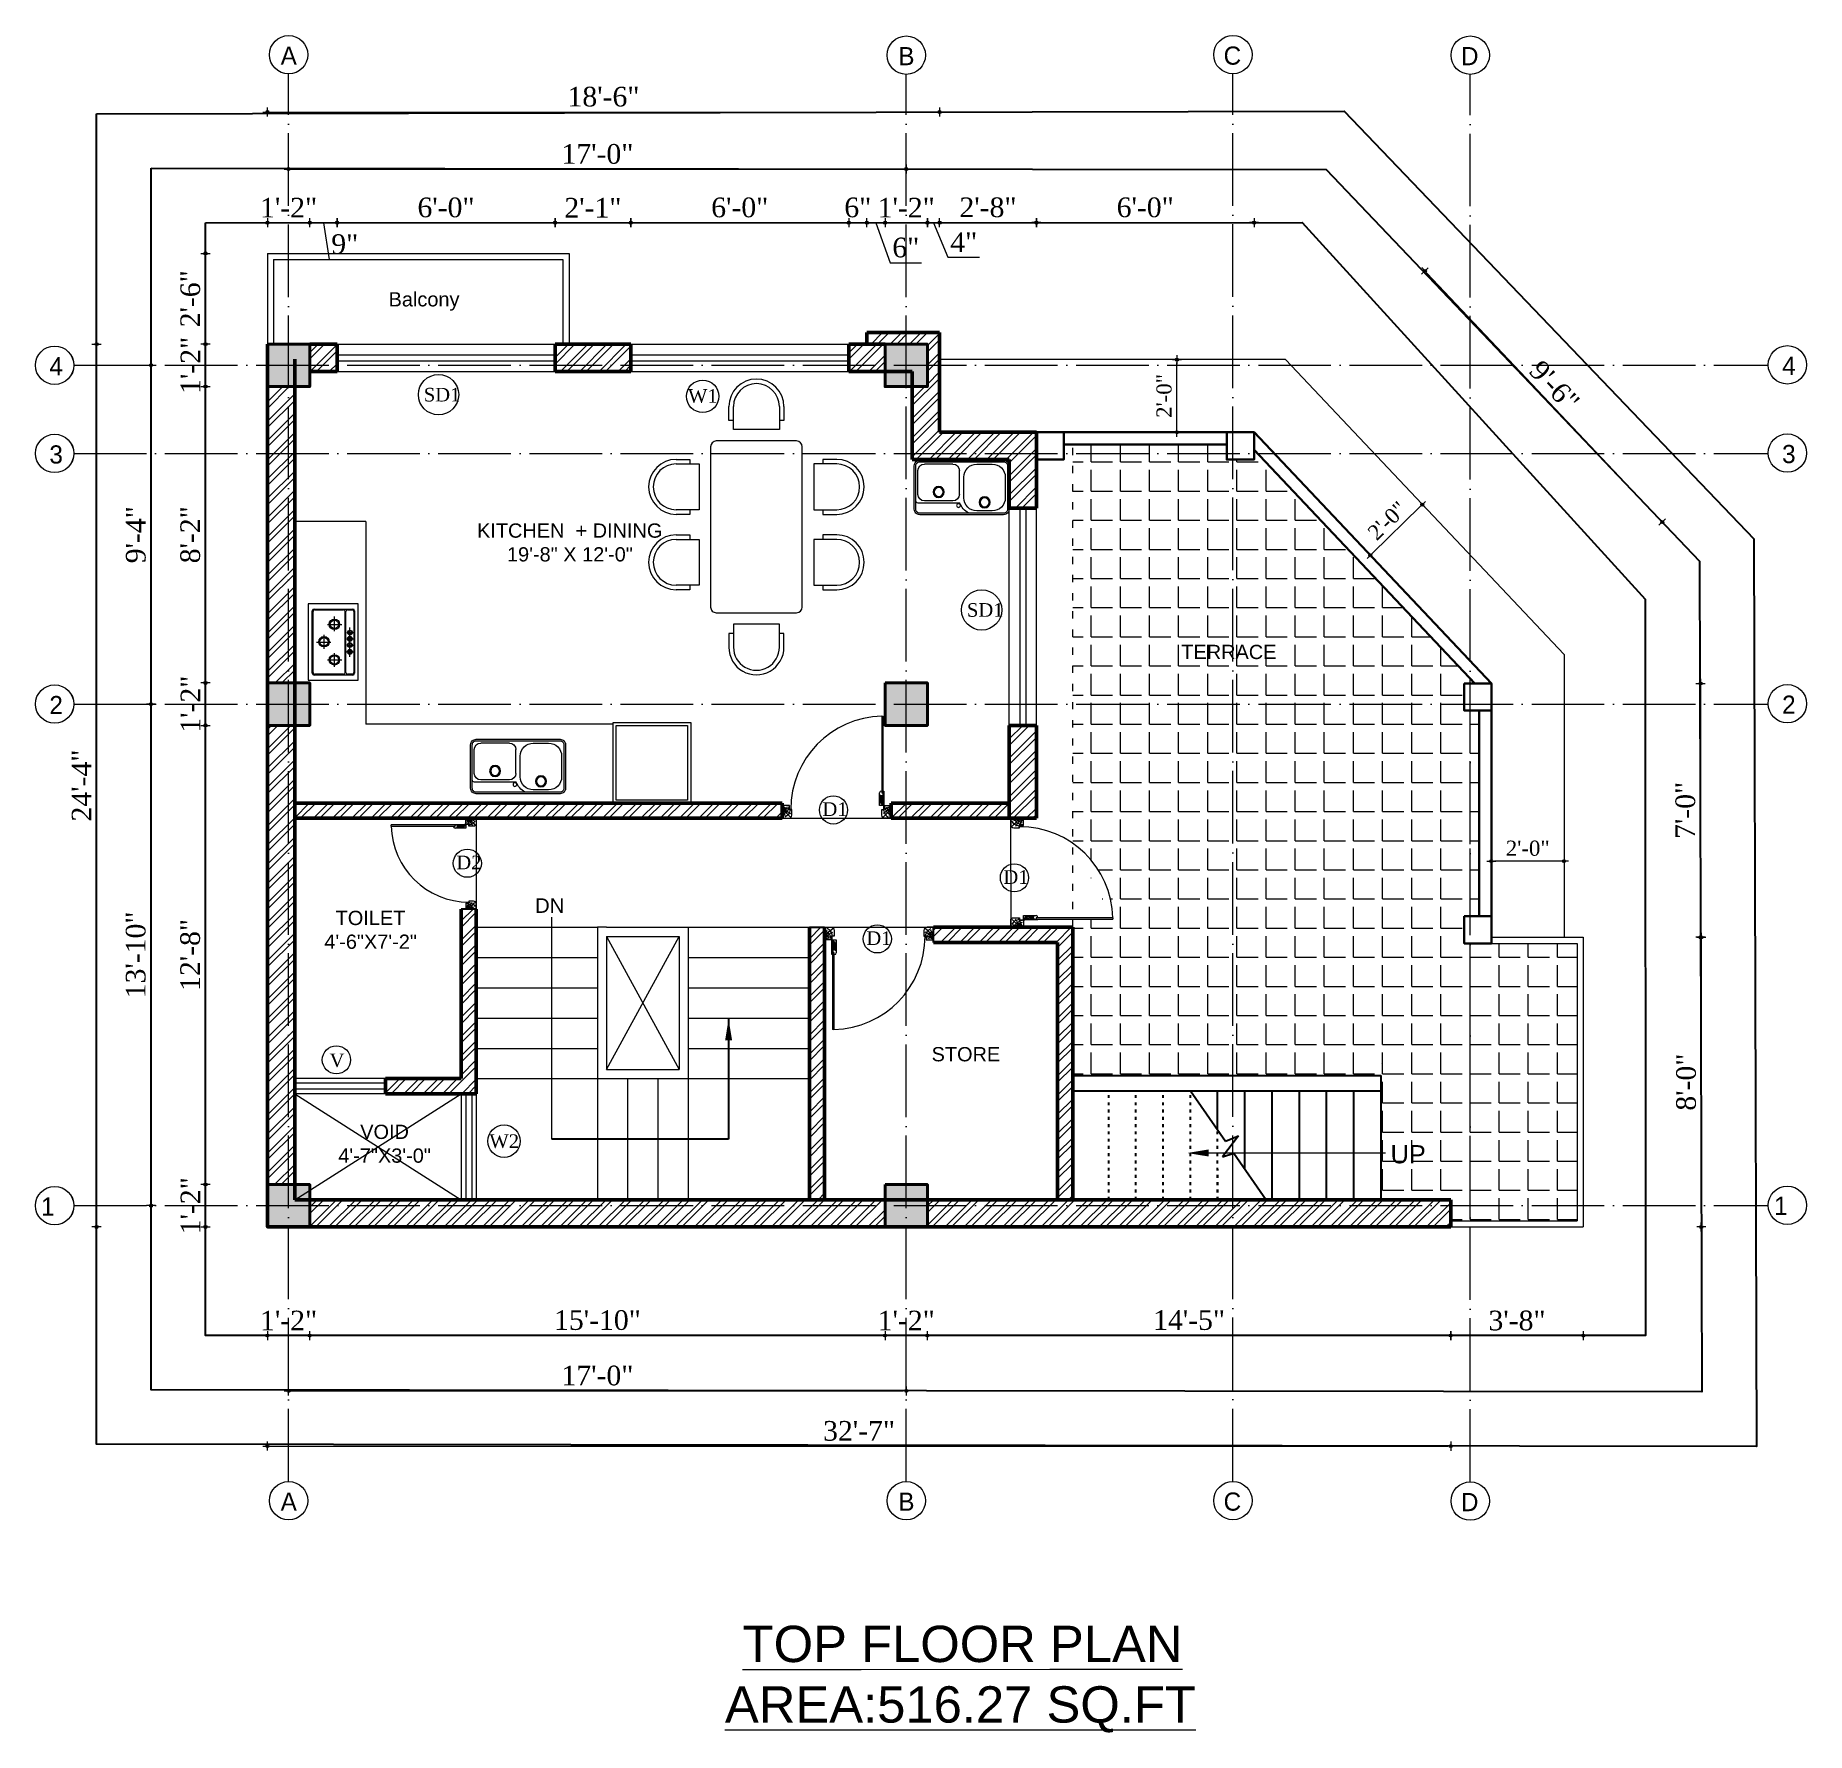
# Model space of a CAD drawing. Header units: inches. Extents: x 5914 to 162157, y -20538 to 282354.
# Drawn here: x 157307 to 157892, y -19540 to -18980 of the extents above; entities that cross this region are included whole.
import ezdxf

# ---------------------------------------------------------------- set-up
doc = ezdxf.new("R2010")
doc.units = ezdxf.units.IN
doc.header["$MEASUREMENT"] = 0
doc.header["$PDMODE"] = 99
doc.linetypes.add('ACAD_ISO03W100', pattern=[30, 12, -18])
doc.linetypes.add('ACAD_ISO04W100', pattern=[30, 24, -3, 0, -3])
for name, color, linetype, lineweight in [('.09', 24, 'Continuous', 9), ('.1', 168, 'Continuous', 13), ('A-FUR', 42, 'Continuous', 5), ('CENTER  LINE RA', 10, 'ACAD_ISO04W100', 20), ('CONC. OUTLINE RA', 150, 'Continuous', 40), ('DOOR-WIN RA', 3, 'Continuous', 20), ('ELE1 RA', 1, 'Continuous', 30), ('ELE2 RA', 130, 'Continuous', 20), ('ELE3 RA', 2, 'Continuous', 18), ('FIXTURES', 23, 'Continuous', 9), ('Furniture', 22, 'Continuous', 13), ('Hatch', 254, 'Continuous', 9), ('HATCH RA', 8, 'Continuous', 5), ('HIDDEN RA', 253, 'ACAD_ISO03W100', 9), ('NOI THAT', 42, 'Continuous', 5), ('STAIR PLAN AND ELEV RA', 124, 'Continuous', 20), ('Text', 7, 'Continuous', 18), ('TEXTLAYER', 7, 'Continuous', 18), ('wall', 10, 'Continuous', 30), ('WALL RA', 42, 'Continuous', 50)]:
    doc.layers.add(name, color=color, linetype=linetype, lineweight=lineweight)
doc.layers.add('lettring', color=7, linetype='Continuous')
doc.layers.add('WINDOW+dOOR', color=5, linetype='Continuous')
doc.styles.add('arial', font='arial.ttf', dxfattribs={"height": 7})
doc.styles.add('DIM', font='dutch.ttf')
doc.styles.get("Standard").update_dxf_attribs({"font": 'arial.ttf'})
doc.styles.add('titles', font='GOTHICB.TTF')
doc.dimstyles.new('1-8', dxfattribs={"dimtxt": 7, "dimasz": 3, "dimexe": 3, "dimexo": 3, "dimgap": 3, "dimtad": 1, "dimdec": 0, "dimzin": 0, "dimdsep": 46, "dimlunit": 4, "dimtxsty": 'arial', "dimblk": 'ARCHTICK', "dimcen": 0.09, "dimdle": 3, "dimclrt": 6, "dimazin": 0, "dimtfac": 1, "dimtdec": 0, "dimtix": 1, "dimtofl": 0, "dimtmove": 2, "dimatfit": 3, "dimfxl": 5, "dimfxlon": 1, "dimtolj": 1, "dimtzin": 0, "dimlwe": 5, "dimarcsym": 1})
doc.dimstyles.new('Copy of DIM 8', dxfattribs={"dimtxt": 6.5, "dimasz": 1, "dimexe": 6, "dimexo": 18, "dimgap": 1.6875, "dimtad": 1, "dimdec": 0, "dimzin": 3, "dimdsep": 46, "dimlunit": 4, "dimtxsty": 'DIM', "dimblk": 'dot 2', "dimcen": 0.09375, "dimse1": 1, "dimse2": 1, "dimclrd": 1, "dimclre": 1, "dimclrt": 256, "dimadec": 0, "dimazin": 0, "dimtfac": 0.75, "dimtdec": 0, "dimtix": 1, "dimtmove": 1, "dimatfit": 3, "dimldrblk": 'DOT', "dimfxl": 1, "dimtolj": 1, "dimtzin": 0, "dimlwd": 9, "dimlwe": 9, "dimarcsym": 0})
pattern_1 = [(45, (6239.1542, -4349.8795), (-3.18198052, 3.18198052), []), (45, (6241.2756, -4349.8795), (-3.18198052, 3.18198052), [])]
pattern_2 = [(45, (6239.1542, -4353.8795), (-3.18198052, 3.18198052), []), (45, (6241.2756, -4353.8795), (-3.18198052, 3.18198052), [])]

msp = doc.modelspace()

# ---------------------------------------------------------------- texts
at = {"attachment_point": 1}
for s, width, insert, char_height in [('Balcony', 45.2655, (157423.9, -19064.64), 4.711), ('\\pi6.76936;KITCHEN  + DINING\\P\\pi16.67159;19\'-8" X 12\'-0"', 73.8936, (157446.34, -19141.04), 4.7109), ('TERRACE', 45.2655, (157685.77, -19181.14), 4.711), ('\\pi11.25718;TOILET\\P\\pi7.52959;4\'-6"X7\'-2"', 45.2655, (157395.14, -19269.01), 4.7109), (' STORE', 45.2655, (157601.45, -19314.03), 4.711), ('\\pi36.88479;VOID\\P\\pi29.63687;4\'-7"X3\'-0"', 89.4801, (157377.64, -19339.68), 4.7109)]:
    msp.add_mtext_dynamic_manual_height_columns(s, width=width, gutter_width=23.55, heights=[0], dxfattribs=dict(at, insert=insert, char_height=char_height))
at = {"attachment_point": 9, "style": 'arial'}
for s, insert, char_height, width in [('DN', (157481.96, -19269.69), 4.8, 9.3132), ('UP', (157766.53, -19352.52), 6, 11.6415)]:
    msp.add_mtext(s, dxfattribs=dict(at, insert=insert, char_height=char_height, width=width))
at = {"layer": 'TEXTLAYER', "char_height": 4.5, "attachment_point": 1}
for s, insert, width in [('{\\fTimes New Roman|b0|i0|c0|p18;SD1}', (157435.52, -19096.25), 6.709), ('{\\fTimes New Roman|b0|i0|c0|p18;W1}', (157522.8, -19096.67), 23.0777), ('{\\fTimes New Roman|b0|i0|c0|p18;SD1}', (157614.96, -19167.37), 6.709), ('{\\fTimes New Roman|b0|i0|c0|p18;D1}', (157567.23, -19233.18), 245.2674), ('{\\fTimes New Roman|b0|i0|c0|p18;D2}', (157446.26, -19250.79), 245.2674), ('{\\fTimes New Roman|b0|i0|c0|p18;D1}', (157627.01, -19255.61), 245.2674), ('{\\fTimes New Roman|b0|i0|c0|p18;D1}', (157581.72, -19275.79), 245.2674), ('{\\fTimes New Roman|b0|i0|c0|p18;V}', (157404.4, -19316.17), 245.2674), ('{\\fTimes New Roman|b0|i0|c0|p18;W2}', (157457.17, -19342.87), 245.2674)]:
    msp.add_mtext(s, dxfattribs=dict(at, insert=insert, width=width))
at = {"layer": 'TEXTLAYER', "ltscale": 5, "insert": (157415.17, -19505.22), "char_height": 12, "width": 394.9279, "attachment_point": 1, "rotation": 0.00567}
msp.add_mtext('\\pi125.68905;{\\LTOP FLOOR PLAN \\P\\pi119.8323;AREA:516.27 SQ.FT}', dxfattribs=at)

# ---------------------------------------------------------------- blocks, each defined once
blk = doc.blocks.new('30 inch door')
at = {"layer": '.09'}
blk.add_arc((10330.01, 24687.1), 25.67, 91.332, 180, dxfattribs=at)
at = {"layer": '.1'}
for p, q in [((10329.41, 24712.76), (10329.41, 24691.67)), ((10329.41, 24712.76), (10329.81, 24712.76)), ((10329.81, 24691.67), (10329.81, 24712.76)), ((10328.81, 24688.15), (10328.81, 24691.67)), ((10329.29, 24692.15), (10329.41, 24692.15)), ((10329.41, 24692.15), (10329.41, 24691.67)), ((10329.41, 24691.67), (10329.81, 24691.67)), ((10329.41, 24691.67), (10329.81, 24691.67)), ((10329.81, 24691.67), (10329.81, 24692.15)), ((10329.81, 24692.15), (10330.01, 24692.15)), ((10330.01, 24692.15), (10330.01, 24688.15)), ((10302.02, 24688.15), (10302.02, 24684.65)), ((10304.03, 24688.15), (10302.02, 24688.15)), ((10304.03, 24688.15), (10304.03, 24688.15)), ((10304.03, 24687.1), (10304.03, 24688.15)), ((10304.65, 24687.1), (10304.03, 24687.1)), ((10304.65, 24685.52), (10304.65, 24687.1)), ((10330.01, 24688.15), (10328.81, 24688.15)), ((10329.4, 24687.1), (10330.01, 24687.1)), ((10329.4, 24685.52), (10329.4, 24687.1)), ((10330.01, 24687.1), (10330.01, 24688.15)), ((10330.01, 24688.15), (10332.02, 24688.15)), ((10332.02, 24688.15), (10332.02, 24684.65)), ((10302.02, 24684.65), (10303.77, 24684.65)), ((10332.02, 24684.65), (10330.27, 24684.65))]:
    blk.add_line(p, q, dxfattribs=at)
for centre, major_axis, start_param, end_param in [((10329.29, 24691.67), (-0.339, 0.339), 5.497787, 7.068583), ((10303.77, 24685.52), (-0.619, -0.619), 0.785398, 2.356194)]:
    blk.add_ellipse(centre, major_axis=major_axis, ratio=1, start_param=start_param, end_param=end_param, dxfattribs=at)
at = {"layer": '.1', "extrusion": (0, 0, -1)}
blk.add_ellipse((10330.27, 24685.52), major_axis=(-0.619, 0.619), ratio=1, start_param=3.926991, end_param=5.497787, dxfattribs=at)
blk.add_line((10330.01, 24688.15), (10330.01, 24688.15))
at = {"layer": 'Hatch', "lineweight": 0}
for points, knots in [([(10302.02, 24688.15), (10302.05, 24687.95), (10302.17, 24687.01), (10302.48, 24686.12), (10302.72, 24685.42)], [0, 0, 0, 0, 17.459471, 80.67073, 80.67073, 80.67073, 80.67073]), ([(10302.02, 24688.15), (10302.41, 24687.86), (10303.15, 24687.31), (10304.04, 24687.05), (10304.45, 24686.93)], [0, 0, 0, 0, 41.503939, 78.170205, 78.170205, 78.170205, 78.170205]), ([(10302.02, 24688.15), (10302.45, 24687.5), (10303.05, 24686.59), (10304.02, 24686.14), (10304.29, 24686.01)], [0, 0, 0, 0, 64.705486, 90.408952, 90.408952, 90.408952, 90.408952]), ([(10302.02, 24688.15), (10302.13, 24687.79), (10302.35, 24687.1), (10302.97, 24686.1), (10304.18, 24685.07)], [0, 0, 0, 0, 30.296971, 58.529009, 58.529009, 58.529009, 58.529009]), ([(10303.35, 24687.82), (10303.2, 24687.43), (10302.98, 24686.82), (10302.44, 24686.51), (10302.25, 24686.4)], [0, 0, 0, 0, 34.642749, 52.790216, 52.790216, 52.790216, 52.790216]), ([(10303.86, 24687.89), (10303.73, 24687.32), (10303.52, 24686.4), (10302.7, 24686), (10302.39, 24685.85)], [0, 0, 0, 0, 47.051669, 75.417188, 75.417188, 75.417188, 75.417188]), ([(10304.15, 24687.01), (10304.07, 24686.57), (10303.9, 24685.69), (10303.13, 24685.22), (10302.75, 24684.98)], [0, 0, 0, 0, 36.886594, 73.591637, 73.591637, 73.591637, 73.591637]), ([(10330.01, 24688.15), (10329.8, 24688.26), (10329.35, 24688.51), (10329.11, 24688.97), (10328.99, 24689.22)], [0, 0, 0, 0, 17.459472, 37.737029, 37.737029, 37.737029, 37.737029]), ([(10329.9, 24690.9), (10329.69, 24690.85), (10329.25, 24690.74), (10329.1, 24690.31), (10329.02, 24690.08)], [0, 0, 0, 0, 15.424483, 31.99547, 31.99547, 31.99547, 31.99547]), ([(10329.92, 24690.24), (10329.72, 24690.12), (10329.23, 24689.84), (10329.13, 24689.27), (10329.07, 24688.95)], [0, 0, 0, 0, 17.254821, 40.319618, 40.319618, 40.319618, 40.319618]), ([(10330.01, 24688.15), (10329.7, 24688.44), (10329.1, 24689.01), (10329.14, 24689.82), (10329.09, 24691.13)], [0, 0, 0, 0, 30.296971, 58.529009, 58.529009, 58.529009, 58.529009]), ([(10329.9, 24689.44), (10329.59, 24689.24), (10329.23, 24689.01), (10329.2, 24688.63), (10329.2, 24688.58)], [0, 0, 0, 0, 24.633819, 28.489546, 28.489546, 28.489546, 28.489546]), ([(10330.01, 24688.15), (10329.86, 24688.5), (10329.47, 24689.39), (10329.44, 24690.38), (10329.42, 24690.98)], [0, 0, 0, 0, 28.413311, 72.750806, 72.750806, 72.750806, 72.750806]), ([(10332.02, 24688.15), (10331.63, 24687.86), (10330.89, 24687.31), (10330.01, 24687.05), (10329.59, 24686.93)], [0, 0, 0, 0, 41.503939, 78.170205, 78.170205, 78.170205, 78.170205]), ([(10330.01, 24688.15), (10329.93, 24688.7), (10329.77, 24689.76), (10329.75, 24690.84), (10329.74, 24691.37)], [0, 0, 0, 0, 41.50394, 80.765622, 80.765622, 80.765622, 80.765622]), ([(10332.02, 24688.15), (10331.59, 24687.5), (10330.99, 24686.59), (10330.03, 24686.14), (10329.75, 24686.01)], [0, 0, 0, 0, 64.705486, 90.408952, 90.408952, 90.408952, 90.408952]), ([(10332.02, 24688.15), (10331.91, 24687.79), (10331.69, 24687.1), (10331.07, 24686.1), (10329.87, 24685.07)], [0, 0, 0, 0, 30.296971, 58.529009, 58.529009, 58.529009, 58.529009]), ([(10329.89, 24687.01), (10329.98, 24686.57), (10330.14, 24685.69), (10330.91, 24685.22), (10331.29, 24684.98)], [0, 0, 0, 0, 36.886594, 73.591637, 73.591637, 73.591637, 73.591637]), ([(10330.18, 24687.89), (10330.31, 24687.32), (10330.52, 24686.4), (10331.35, 24686), (10331.66, 24685.85)], [0, 0, 0, 0, 47.051669, 75.417188, 75.417188, 75.417188, 75.417188]), ([(10330.7, 24687.82), (10330.84, 24687.43), (10331.06, 24686.82), (10331.61, 24686.51), (10331.8, 24686.4)], [0, 0, 0, 0, 34.642749, 52.790216, 52.790216, 52.790216, 52.790216]), ([(10332.02, 24688.15), (10332, 24687.95), (10331.87, 24687.01), (10331.56, 24686.12), (10331.32, 24685.42)], [0, 0, 0, 0, 17.459471, 80.67073, 80.67073, 80.67073, 80.67073])]:
    blk.add_open_spline(points, degree=3, knots=knots, dxfattribs=at)
blk = doc.blocks.new('COLUMN')
at = {"layer": 'CONC. OUTLINE RA', "transparency": 33554687}
h = blk.add_hatch(color=256, dxfattribs=at)
h.dxf.hatch_style = 1
h.paths.add_polyline_path([(148062.93, -13130.45), (148076.93, -13130.45), (148076.93, -13116.45), (148062.93, -13116.45)])
at = {"layer": 'CONC. OUTLINE RA'}
blk.add_lwpolyline([(148062.93, -13116.45), (148076.93, -13116.45), (148076.93, -13130.45), (148062.93, -13130.45)], close=True, dxfattribs=at)
blk = doc.blocks.new('_ArchTick')
at = {"color": 0, "linetype": 'ByBlock', "const_width": 0.15}
blk.add_lwpolyline([(-0.5, -0.5), (0.5, 0.5)], dxfattribs=at)
blk = doc.blocks.new('A$C3F0C2877')
at = {"layer": 'NOI THAT', "linetype": 'Continuous'}
for p, q in [((700, 1640), (700, 1520)), ((740, 1640), (740, 1440)), ((1140, 1440), (1140, 1640)), ((1180, 1520), (1180, 1640)), ((1358, 1640), (1358, 1520)), ((1398, 1640), (1398, 1440)), ((1798, 1440), (1798, 1640)), ((1838, 1520), (1838, 1640)), ((700, 1520), (740, 1520)), ((740, 1440), (1140, 1440)), ((1140, 1520), (1180, 1520)), ((1358, 1520), (1398, 1520)), ((1398, 1440), (1798, 1440)), ((1798, 1520), (1838, 1520)), ((540, 1290), (540, 590)), ((1988, 1340), (590, 1340)), ((2038, 590), (2038, 1290)), ((240, 1180), (360, 1180)), ((240, 1140), (440, 1140)), ((360, 1180), (360, 1140)), ((440, 1140), (440, 740)), ((2139, 1140), (2139, 740)), ((2339, 1140), (2139, 1140)), ((2339, 1180), (2219, 1180)), ((2219, 1180), (2219, 1140)), ((440, 740), (240, 740)), ((360, 700), (240, 700)), ((360, 740), (360, 700)), ((2139, 740), (2339, 740)), ((2219, 740), (2219, 700)), ((2219, 700), (2339, 700)), ((590, 540), (1988, 540)), ((700, 360), (740, 360)), ((700, 240), (700, 360)), ((740, 440), (1140, 440)), ((740, 240), (740, 440)), ((1140, 440), (1140, 240)), ((1140, 360), (1180, 360)), ((1180, 360), (1180, 240)), ((1358, 360), (1398, 360)), ((1358, 240), (1358, 360)), ((1398, 440), (1798, 440)), ((1398, 240), (1398, 440)), ((1798, 440), (1798, 240)), ((1798, 360), (1838, 360)), ((1838, 360), (1838, 240))]:
    blk.add_line(p, q, dxfattribs=at)
for centre, radius, start, end in [((940, 1640), 240, 0, 180), ((1598, 1640), 240, 0, 180), ((940, 1640), 200, 0, 180), ((1598, 1640), 200, 0, 180), ((590, 1290), 50, 90, 180), ((1988, 1290), 50, 0, 90), ((240, 940), 240, 90, 270), ((240, 940), 200, 90, 270), ((2339, 940), 240, 270, 90), ((2339, 940), 200, 270, 90), ((590, 590), 50, 180, 270), ((1988, 590), 50, 270, 0), ((940, 240), 240, 180, 0), ((940, 240), 200, 180, 0), ((1598, 240), 240, 180, 0), ((1598, 240), 200, 180, 0)]:
    blk.add_arc(centre, radius, start, end, dxfattribs=at)
blk = doc.blocks.new('kit')
at = {"layer": 'Furniture'}
for p, q in [((106814.32, -19096.51), (106814.32, -19121.71)), ((106830.88, -19096.51), (106814.32, -19096.51)), ((106830.88, -19121.71), (106830.88, -19096.51)), ((106815.52, -19119.44), (106815.52, -19098.78)), ((106815.75, -19119.21), (106815.75, -19099.01)), ((106816.09, -19098.21), (106828.88, -19098.21)), ((106816.32, -19098.44), (106817.79, -19098.44)), ((106818.37, -19099.01), (106818.37, -19119.21)), ((106818.6, -19099.01), (106818.6, -19119.21)), ((106819.17, -19098.44), (106828.65, -19098.44)), ((106824.4, -19103.21), (106819.67, -19103.21)), ((106822.15, -19100.96), (106822.15, -19105.46)), ((106829.22, -19099.01), (106829.22, -19119.21)), ((106829.46, -19098.78), (106829.46, -19119.44)), ((106818.09, -19105.86), (106815.99, -19105.86)), ((106818.09, -19108.1), (106815.99, -19108.1)), ((106817.06, -19104.19), (106817.06, -19113.9)), ((106828.08, -19109.11), (106823.33, -19109.11)), ((106825.59, -19106.86), (106825.59, -19111.45)), ((106818.09, -19110.14), (106815.99, -19110.14)), ((106818.09, -19112.28), (106815.99, -19112.28)), ((106824.41, -19114.95), (106819.67, -19114.95)), ((106822.15, -19112.7), (106822.15, -19117.49)), ((106828.88, -19120.01), (106816.09, -19120.01)), ((106817.79, -19119.78), (106816.32, -19119.78)), ((106828.65, -19119.78), (106819.17, -19119.78)), ((106814.32, -19121.71), (106830.88, -19121.71))]:
    blk.add_line(p, q, dxfattribs=at)
for centre, radius in [((106822.15, -19103.21), 1.71), ((106822.15, -19103.21), 1.37), ((106817.06, -19105.86), 0.835), ((106817.06, -19110.14), 0.823), ((106817.06, -19108.1), 0.804), ((106817.06, -19108.1), 0.564), ((106817.06, -19105.86), 0.533), ((106825.59, -19109.19), 1.72), ((106825.59, -19109.19), 1.39), ((106817.01, -19112.23), 0.797), ((106817.01, -19112.28), 0.556), ((106817.06, -19110.14), 0.572), ((106822.15, -19114.95), 1.72), ((106822.15, -19114.95), 1.39)]:
    blk.add_circle(centre, radius, dxfattribs=at)
for centre, start, end in [((106816.09, -19098.78), 90, 180), ((106816.32, -19099.01), 90, 180), ((106817.79, -19099.01), 0, 90), ((106819.17, -19099.01), 90, 180), ((106828.65, -19099.01), 0, 90), ((106828.88, -19098.78), 0, 90), ((106816.09, -19119.44), 180, 270), ((106816.32, -19119.21), 180, 270), ((106817.79, -19119.21), 270, 0), ((106819.17, -19119.21), 180, 270), ((106828.65, -19119.21), 270, 0), ((106828.88, -19119.44), 270, 0)]:
    blk.add_arc(centre, 0.576, start, end, dxfattribs=at)
blk = doc.blocks.new('kit2')
at = {"layer": 'Furniture'}
for p, q in [((106773.71, -19074.43), (106773.71, -19078.86)), ((106788.24, -19073.71), (106774.43, -19073.71)), ((106785.95, -19074.43), (106776.51, -19074.43)), ((106798.91, -19071.12), (106793.87, -19071.12)), ((106774.35, -19076.59), (106774.35, -19084.44)), ((106788.11, -19076.59), (106788.11, -19084.44)), ((106789.55, -19075.44), (106789.55, -19082.28)), ((106803.23, -19082.28), (106803.23, -19075.44)), ((106785.95, -19086.6), (106776.51, -19086.6)), ((106793.87, -19086.6), (106798.91, -19086.6))]:
    blk.add_line(p, q, dxfattribs=at)
for points in [[(106774.97, -19087.86), (106802.69, -19087.86, 0.414214), (106804.49, -19086.06), (106804.49, -19071.66, 0.414214), (106802.69, -19069.86), (106774.97, -19069.86, 0.414214), (106773.17, -19071.66), (106773.17, -19086.06, 0.414214)], [(106774.97, -19087.32), (106802.69, -19087.32, 0.414214), (106803.95, -19086.06), (106803.95, -19071.66, 0.414214), (106802.69, -19070.4), (106774.97, -19070.4, 0.414214), (106773.71, -19071.66), (106773.71, -19086.06, 0.414214)]]:
    blk.add_lwpolyline(points, format="xyb", close=True, dxfattribs=at)
for centre, radius in [((106787.77, -19072.89), 0.614), ((106796.39, -19073.94), 1.83), ((106796.39, -19073.94), 1.47), ((106781.25, -19077.38), 1.83), ((106781.25, -19077.38), 1.47)]:
    blk.add_circle(centre, radius, dxfattribs=at)
for centre, radius, start, end in [((106774.43, -19074.43), 0.72, 90, 180), ((106776.51, -19076.59), 2.16, 90, 180), ((106785.95, -19076.59), 2.16, 0, 90), ((106794, -19075.81), 6.13, 118.07, 159.98075), ((106793.87, -19075.44), 4.32, 90, 180), ((106798.91, -19075.44), 4.32, 0, 90), ((106776.51, -19084.44), 2.16, 180, 270), ((106785.95, -19084.44), 2.16, 270, 0), ((106793.87, -19082.28), 4.32, 180, 270), ((106798.91, -19082.28), 4.32, 270, 0)]:
    blk.add_arc(centre, radius, start, end, dxfattribs=at)
blk = doc.blocks.new('dot1')
at = {"layer": 'Hatch'}
h = blk.add_hatch(color=256, dxfattribs=at)
edge = h.paths.add_edge_path()
edge.add_arc((0, 0), 1, 0, 360)
for p, q in [((3, 0), (-3, 0)), ((0, 3), (0, -3))]:
    blk.add_line(p, q, dxfattribs=at)
blk.add_circle((0, 0), 1, dxfattribs=at)
blk = doc.blocks.new('dot 2')
at = {"layer": 'Hatch', "xscale": 0.5, "yscale": 0.5, "zscale": 0.5}
blk.add_blockref('dot1', (0, 0), dxfattribs=at)
blk = doc.blocks.new('*D943')
at = {"layer": 'Defpoints', "color": 0, "transparency": 16777216}
for p in [(157399.41, -19051.82), (157363.41, -19081.82), (157399.41, -19081.82)]:
    blk.add_point(p, dxfattribs=at)
at = {"layer": 'lettring', "color": 1, "lineweight": 9, "transparency": 16777216}
blk.add_line((157363.41, -19052.82), (157363.41, -19080.82), dxfattribs=at)
for p, rotation in [((157363.41, -19051.82), 90), ((157363.41, -19081.82), 270)]:
    blk.add_blockref('dot 2', p, dxfattribs=dict(at, rotation=rotation))
at = {"layer": 'lettring', "transparency": 16777216, "insert": (157358.41, -19066.82), "char_height": 6.5, "attachment_point": 5, "rotation": 90, "style": 'DIM'}
blk.add_mtext('\\A1;2\'-6"', dxfattribs=at)
blk = doc.blocks.new('_Dot')
at = {"color": 0, "linetype": 'ByBlock', "lineweight": -2}
blk.add_line((-0.5, 0), (-1, 0), dxfattribs=at)
at = {"color": 0, "linetype": 'ByBlock', "const_width": 0.5}
blk.add_lwpolyline([(-0.25, 0, 1), (0.25, 0, 1)], format="xyb", close=True, dxfattribs=at)
blk = doc.blocks.new('*D944')
at = {"layer": 'Defpoints', "color": 0, "transparency": 16777216}
for p in [(157399.41, -19081.82), (157363.41, -19095.82), (157399.41, -19095.82)]:
    blk.add_point(p, dxfattribs=at)
at = {"layer": 'lettring', "color": 1, "lineweight": 9, "transparency": 16777216}
for p, q in [((157363.41, -19080.82), (157363.41, -19079.82)), ((157363.41, -19081.82), (157363.41, -19095.82)), ((157363.41, -19096.82), (157363.41, -19097.82))]:
    blk.add_line(p, q, dxfattribs=at)
for p, rotation in [((157363.41, -19081.82), 270), ((157363.41, -19095.82), 90)]:
    blk.add_blockref('dot 2', p, dxfattribs=dict(at, rotation=rotation))
at = {"layer": 'lettring', "transparency": 16777216, "insert": (157358.45, -19088.82), "char_height": 6.5, "attachment_point": 5, "rotation": 90, "style": 'DIM'}
blk.add_mtext('\\A1;1\'-2"', dxfattribs=at)
blk = doc.blocks.new('*D945')
at = {"layer": 'Defpoints', "color": 0, "transparency": 16777216}
for p in [(157399.41, -19095.82), (157363.41, -19193.75), (157399.41, -19193.75)]:
    blk.add_point(p, dxfattribs=at)
at = {"layer": 'lettring', "color": 1, "lineweight": 9, "transparency": 16777216}
blk.add_line((157363.41, -19096.82), (157363.41, -19192.75), dxfattribs=at)
for p, rotation in [((157363.41, -19095.82), 90), ((157363.41, -19193.75), 270)]:
    blk.add_blockref('dot 2', p, dxfattribs=dict(at, rotation=rotation))
at = {"layer": 'lettring', "transparency": 16777216, "insert": (157358.4, -19144.78), "char_height": 6.5, "attachment_point": 5, "rotation": 90, "style": 'DIM'}
blk.add_mtext('\\A1;8\'-2"', dxfattribs=at)
blk = doc.blocks.new('*D946')
at = {"layer": 'Defpoints', "color": 0, "transparency": 16777216}
for p in [(157399.41, -19193.75), (157363.41, -19207.75), (157399.41, -19207.75)]:
    blk.add_point(p, dxfattribs=at)
at = {"layer": 'lettring', "color": 1, "lineweight": 9, "transparency": 16777216}
for p, q in [((157363.41, -19192.75), (157363.41, -19191.75)), ((157363.41, -19193.75), (157363.41, -19207.75)), ((157363.41, -19208.75), (157363.41, -19209.75))]:
    blk.add_line(p, q, dxfattribs=at)
for p, rotation in [((157363.41, -19193.75), 270), ((157363.41, -19207.75), 90)]:
    blk.add_blockref('dot 2', p, dxfattribs=dict(at, rotation=rotation))
at = {"layer": 'lettring', "transparency": 16777216, "insert": (157358.45, -19200.75), "char_height": 6.5, "attachment_point": 5, "rotation": 90, "style": 'DIM'}
blk.add_mtext('\\A1;1\'-2"', dxfattribs=at)
blk = doc.blocks.new('*D947')
at = {"layer": 'Defpoints', "color": 0, "transparency": 16777216}
for p in [(157399.41, -19207.75), (157363.41, -19359.45), (157399.41, -19359.45)]:
    blk.add_point(p, dxfattribs=at)
at = {"layer": 'lettring', "color": 1, "lineweight": 9, "transparency": 16777216}
blk.add_line((157363.41, -19208.75), (157363.41, -19358.45), dxfattribs=at)
for p, rotation in [((157363.41, -19207.75), 90), ((157363.41, -19359.45), 270)]:
    blk.add_blockref('dot 2', p, dxfattribs=dict(at, rotation=rotation))
at = {"layer": 'lettring', "transparency": 16777216, "insert": (157358.38, -19283.6), "char_height": 6.5, "attachment_point": 5, "rotation": 90, "style": 'DIM'}
blk.add_mtext('\\A1;12\'-8"', dxfattribs=at)
blk = doc.blocks.new('*D948')
at = {"layer": 'Defpoints', "color": 0, "transparency": 16777216}
for p in [(157399.41, -19359.45), (157363.41, -19373.45), (157399.41, -19373.45)]:
    blk.add_point(p, dxfattribs=at)
at = {"layer": 'lettring', "color": 1, "lineweight": 9, "transparency": 16777216}
for p, q in [((157363.41, -19358.45), (157363.41, -19357.45)), ((157363.41, -19359.45), (157363.41, -19373.45)), ((157363.41, -19374.45), (157363.41, -19375.45))]:
    blk.add_line(p, q, dxfattribs=at)
for p, rotation in [((157363.41, -19359.45), 270), ((157363.41, -19373.45), 90)]:
    blk.add_blockref('dot 2', p, dxfattribs=dict(at, rotation=rotation))
at = {"layer": 'lettring', "transparency": 16777216, "insert": (157358.45, -19366.45), "char_height": 6.5, "attachment_point": 5, "rotation": 90, "style": 'DIM'}
blk.add_mtext('\\A1;1\'-2"', dxfattribs=at)
blk = doc.blocks.new('*D949')
at = {"layer": 'Defpoints', "color": 0, "transparency": 16777216}
for p in [(157345.41, -19200.75), (157406.41, -19200.75), (157406.41, -19366.42)]:
    blk.add_point(p, dxfattribs=at)
at = {"layer": 'lettring', "color": 1, "lineweight": 9, "transparency": 16777216}
blk.add_line((157345.41, -19365.42), (157345.41, -19201.75), dxfattribs=at)
for p, rotation in [((157345.41, -19200.75), 89.99950363250453), ((157345.41, -19366.42), 269.9995036325045)]:
    blk.add_blockref('dot 2', p, dxfattribs=dict(at, rotation=rotation))
at = {"layer": 'lettring', "transparency": 16777216, "insert": (157340.38, -19283.58), "char_height": 6.5, "attachment_point": 5, "rotation": 89.9995, "style": 'DIM'}
blk.add_mtext('\\A1;13\'-10"', dxfattribs=at)
blk = doc.blocks.new('*D950')
at = {"layer": 'Defpoints', "color": 0, "transparency": 16777216}
for p in [(157345.41, -19088.78), (157406.41, -19088.78), (157406.41, -19200.75)]:
    blk.add_point(p, dxfattribs=at)
at = {"layer": 'lettring', "color": 1, "lineweight": 9, "transparency": 16777216}
blk.add_line((157345.41, -19199.75), (157345.41, -19089.78), dxfattribs=at)
for p, rotation in [((157345.41, -19088.78), 89.99950363250016), ((157345.41, -19200.75), 269.9995036325001)]:
    blk.add_blockref('dot 2', p, dxfattribs=dict(at, rotation=rotation))
at = {"layer": 'lettring', "transparency": 16777216, "insert": (157340.41, -19144.77), "char_height": 6.5, "attachment_point": 5, "rotation": 89.9995, "style": 'DIM'}
blk.add_mtext('\\A1;9\'-4"', dxfattribs=at)
blk = doc.blocks.new('*D951')
at = {"layer": 'Defpoints', "color": 0, "transparency": 16777216}
for p in [(157399.41, -19081.82), (157327.41, -19373.45), (157399.41, -19373.45)]:
    blk.add_point(p, dxfattribs=at)
at = {"layer": 'lettring', "color": 1, "lineweight": 9, "transparency": 16777216}
blk.add_line((157327.41, -19082.82), (157327.41, -19372.45), dxfattribs=at)
for p, rotation in [((157327.41, -19081.82), 90), ((157327.41, -19373.45), 270)]:
    blk.add_blockref('dot 2', p, dxfattribs=dict(at, rotation=rotation))
at = {"layer": 'lettring', "transparency": 16777216, "insert": (157322.47, -19227.63), "char_height": 6.5, "attachment_point": 5, "rotation": 90, "style": 'DIM'}
blk.add_mtext('\\A1;24\'-4"', dxfattribs=at)
blk = doc.blocks.new('nbc')
at = {"layer": 'CENTER  LINE RA', "linetype": 'ACAD_ISO04W100'}
for p, q in [((157544.19, -18980.32), (157544.19, -18515.32)), ((157748.23, -18980.32), (157748.23, -18515.46)), ((157856.14, -18980.29), (157856.14, -18515.29)), ((157934.54, -18980.46), (157934.54, -18515.46)), ((157473.24, -18611.56), (158032.97, -18611.56)), ((157473.24, -18640.7), (158032.97, -18640.7)), ((157473.24, -18723.5), (158032.97, -18723.5)), ((157473.24, -18889.2), (158032.97, -18889.2)), ((158045.65, -18889.2), (158045.65, -18889.2))]:
    blk.add_line(p, q, dxfattribs=at)
at = {"layer": 'Text'}
for centre in [(157544.19, -18508.98), (157544.19, -18508.98), (157544.19, -18508.98), (157748.23, -18509.12), (157748.23, -18509.12), (157748.23, -18509.12), (157856.14, -18508.94), (157856.14, -18508.94), (157856.14, -18508.94), (157934.54, -18509.12), (157934.54, -18509.12), (157934.54, -18509.12), (157466.9, -18611.56), (157466.89, -18611.56), (157466.9, -18611.56), (158039.31, -18611.43), (158039.31, -18611.43), (158039.31, -18611.43), (157466.9, -18640.7), (157466.89, -18640.7), (157466.9, -18640.7), (158039.31, -18640.57), (158039.31, -18640.57), (158039.31, -18640.57), (157466.9, -18723.5), (157466.89, -18723.5), (157466.9, -18723.5), (158039.31, -18723.37), (158039.31, -18723.37), (158039.31, -18723.37), (157466.9, -18889.2), (157466.89, -18889.2), (157466.9, -18889.2), (158039.31, -18889.07), (158039.31, -18889.07), (158039.31, -18889.07), (157544.19, -18986.67), (157544.19, -18986.67), (157544.19, -18986.67), (157748.23, -18986.67), (157748.23, -18986.67), (157748.23, -18986.67), (157856.14, -18986.64), (157856.14, -18986.64), (157856.14, -18986.64), (157934.54, -18986.81), (157934.54, -18986.81), (157934.54, -18986.81)]:
    blk.add_circle(centre, 6.34, dxfattribs=at)
at = {"layer": 'Text', "char_height": 6, "width": 68.6783, "attachment_point": 3, "rotation": 0.00351, "style": 'titles'}
for s, insert in [('{\\fStylus BT|b0|i0|c0|p34;A}', (157546.91, -18506.3)), ('{\\fStylus BT|b0|i0|c0|p34;B}', (157750.95, -18506.44)), ('{\\fStylus BT|b0|i0|c0|p34;C}', (157858.86, -18506.27)), ('{\\fStylus BT|b0|i0|c0|p34;D}', (157937.27, -18506.44)), ('{\\fStylus BT|b0|i0|c0|p34;4}', (157469.62, -18608.89)), ('{\\fStylus BT|b0|i0|c0|p34;4}', (158042.03, -18608.75)), ('{\\fStylus BT|b0|i0|c0|p34;3}', (157469.62, -18638.03)), ('{\\fStylus BT|b0|i0|c0|p34;3}', (158042.03, -18637.89)), ('{\\fStylus BT|b0|i0|c0|p34;2}', (157469.62, -18720.82)), ('{\\fStylus BT|b0|i0|c0|p34;2}', (158042.03, -18720.69)), ('{\\fStylus BT|b0|i0|c0|p34;1}', (157466.85, -18886.48)), ('{\\fStylus BT|b0|i0|c0|p34;1}', (158039.38, -18886.26)), ('{\\fStylus BT|b0|i0|c0|p34;A}', (157546.91, -18983.99)), ('{\\fStylus BT|b0|i0|c0|p34;B}', (157750.95, -18983.99)), ('{\\fStylus BT|b0|i0|c0|p34;C}', (157858.86, -18983.96)), ('{\\fStylus BT|b0|i0|c0|p34;D}', (157937.26, -18984.13))]:
    blk.add_mtext(s, dxfattribs=dict(at, insert=insert))
blk = doc.blocks.new('*D936')
at = {"layer": 'Defpoints', "color": 0, "transparency": 16777216}
for p in [(157383.87, -19373.45), (157397.87, -19373.45), (157397.87, -19409.34)]:
    blk.add_point(p, dxfattribs=at)
at = {"layer": 'lettring', "color": 1, "lineweight": 9, "transparency": 16777216}
for p, q in [((157382.87, -19409.34), (157381.87, -19409.34)), ((157383.87, -19409.34), (157397.87, -19409.34)), ((157398.87, -19409.34), (157399.87, -19409.34))]:
    blk.add_line(p, q, dxfattribs=at)
blk.add_blockref('dot 2', (157383.87, -19409.34), dxfattribs=at)
at = {"layer": 'lettring', "color": 1, "lineweight": 9, "transparency": 16777216, "rotation": 180}
blk.add_blockref('dot 2', (157397.87, -19409.34), dxfattribs=at)
at = {"layer": 'lettring', "transparency": 16777216, "insert": (157390.87, -19404.37), "char_height": 6.5, "attachment_point": 5, "style": 'DIM'}
blk.add_mtext('\\A1;1\'-2"', dxfattribs=at)
blk = doc.blocks.new('*D937')
at = {"layer": 'Defpoints', "color": 0, "transparency": 16777216}
for p in [(157397.87, -19373.45), (157587.91, -19373.45), (157587.91, -19409.34)]:
    blk.add_point(p, dxfattribs=at)
at = {"layer": 'lettring', "color": 1, "lineweight": 9, "transparency": 16777216}
blk.add_line((157398.87, -19409.34), (157586.91, -19409.34), dxfattribs=at)
at = {"layer": 'lettring', "color": 1, "lineweight": 9, "transparency": 16777216, "rotation": 180}
blk.add_blockref('dot 2', (157397.87, -19409.34), dxfattribs=at)
at = {"layer": 'lettring', "color": 1, "lineweight": 9, "transparency": 16777216}
blk.add_blockref('dot 2', (157587.91, -19409.34), dxfattribs=at)
at = {"layer": 'lettring', "transparency": 16777216, "insert": (157492.89, -19404.26), "char_height": 6.5, "attachment_point": 5, "style": 'DIM'}
blk.add_mtext('\\A1;15\'-10"', dxfattribs=at)
blk = doc.blocks.new('*D938')
at = {"layer": 'Defpoints', "color": 0, "transparency": 16777216}
for p in [(157587.91, -19373.45), (157601.91, -19373.45), (157601.91, -19409.34)]:
    blk.add_point(p, dxfattribs=at)
at = {"layer": 'lettring', "color": 1, "lineweight": 9, "transparency": 16777216}
for p, q in [((157586.91, -19409.34), (157585.91, -19409.34)), ((157587.91, -19409.34), (157601.91, -19409.34)), ((157602.91, -19409.34), (157603.91, -19409.34))]:
    blk.add_line(p, q, dxfattribs=at)
blk.add_blockref('dot 2', (157587.91, -19409.34), dxfattribs=at)
at = {"layer": 'lettring', "color": 1, "lineweight": 9, "transparency": 16777216, "rotation": 180}
blk.add_blockref('dot 2', (157601.91, -19409.34), dxfattribs=at)
at = {"layer": 'lettring', "transparency": 16777216, "insert": (157594.91, -19404.37), "char_height": 6.5, "attachment_point": 5, "style": 'DIM'}
blk.add_mtext('\\A1;1\'-2"', dxfattribs=at)
blk = doc.blocks.new('*D939')
at = {"layer": 'Defpoints', "color": 0, "transparency": 16777216}
for p in [(157601.91, -19373.45), (157774.78, -19373.45), (157774.78, -19409.34)]:
    blk.add_point(p, dxfattribs=at)
at = {"layer": 'lettring', "color": 1, "lineweight": 9, "transparency": 16777216}
blk.add_line((157602.91, -19409.34), (157773.78, -19409.34), dxfattribs=at)
at = {"layer": 'lettring', "color": 1, "lineweight": 9, "transparency": 16777216, "rotation": 180}
blk.add_blockref('dot 2', (157601.91, -19409.34), dxfattribs=at)
at = {"layer": 'lettring', "color": 1, "lineweight": 9, "transparency": 16777216}
blk.add_blockref('dot 2', (157774.78, -19409.34), dxfattribs=at)
at = {"layer": 'lettring', "transparency": 16777216, "insert": (157688.34, -19404.26), "char_height": 6.5, "attachment_point": 5, "style": 'DIM'}
blk.add_mtext('\\A1;14\'-5"', dxfattribs=at)
blk = doc.blocks.new('*D941')
at = {"layer": 'Defpoints', "color": 0, "transparency": 16777216}
for p in [(157390.87, -19366.45), (157594.91, -19366.45), (157594.91, -19427.61)]:
    blk.add_point(p, dxfattribs=at)
at = {"layer": 'lettring', "color": 1, "lineweight": 9, "transparency": 16777216}
blk.add_line((157391.87, -19427.61), (157593.91, -19427.61), dxfattribs=at)
at = {"layer": 'lettring', "color": 1, "lineweight": 9, "transparency": 16777216, "rotation": 180}
blk.add_blockref('dot 2', (157390.87, -19427.61), dxfattribs=at)
at = {"layer": 'lettring', "color": 1, "lineweight": 9, "transparency": 16777216}
blk.add_blockref('dot 2', (157594.91, -19427.61), dxfattribs=at)
at = {"layer": 'lettring', "transparency": 16777216, "insert": (157492.89, -19422.58), "char_height": 6.5, "attachment_point": 5, "style": 'DIM'}
blk.add_mtext('\\A1;17\'-0"', dxfattribs=at)
blk = doc.blocks.new('*D942')
at = {"layer": 'Defpoints', "color": 0, "transparency": 16777216}
for p in [(157383.87, -19373.45), (157774.78, -19373.46), (157774.78, -19445.87)]:
    blk.add_point(p, dxfattribs=at)
at = {"layer": 'lettring', "color": 1, "lineweight": 9, "transparency": 16777216}
blk.add_line((157384.86, -19445.86), (157773.78, -19445.87), dxfattribs=at)
for p, rotation in [((157383.86, -19445.86), 179.998952914198), ((157774.78, -19445.87), 359.998952914198)]:
    blk.add_blockref('dot 2', p, dxfattribs=dict(at, rotation=rotation))
at = {"layer": 'lettring', "transparency": 16777216, "insert": (157579.32, -19440.86), "char_height": 6.5, "attachment_point": 5, "rotation": 359.99895, "style": 'DIM'}
blk.add_mtext('\\A1;32\'-7"', dxfattribs=at)
blk = doc.blocks.new('*D952')
at = {"layer": 'Defpoints', "color": 0, "transparency": 16777216}
for p in [(157397.87, -19041.68), (157383.87, -19081.82), (157397.87, -19081.82)]:
    blk.add_point(p, dxfattribs=at)
at = {"layer": 'lettring', "color": 1, "lineweight": 9, "transparency": 16777216}
for p, q in [((157382.87, -19041.68), (157381.87, -19041.68)), ((157383.87, -19041.68), (157397.87, -19041.68)), ((157398.87, -19041.68), (157399.87, -19041.68))]:
    blk.add_line(p, q, dxfattribs=at)
blk.add_blockref('dot 2', (157383.87, -19041.68), dxfattribs=at)
at = {"layer": 'lettring', "color": 1, "lineweight": 9, "transparency": 16777216, "rotation": 180}
blk.add_blockref('dot 2', (157397.87, -19041.68), dxfattribs=at)
at = {"layer": 'lettring', "transparency": 16777216, "insert": (157390.87, -19036.72), "char_height": 6.5, "attachment_point": 5, "style": 'DIM'}
blk.add_mtext('\\A1;1\'-2"', dxfattribs=at)
blk = doc.blocks.new('*D953')
at = {"layer": 'Defpoints', "color": 0, "transparency": 16777216}
for p in [(157406.87, -19041.68), (157397.87, -19081.82), (157406.87, -19081.82)]:
    blk.add_point(p, dxfattribs=at)
at = {"layer": 'lettring', "color": 1, "lineweight": 9, "transparency": 16777216}
for p, q in [((157398.87, -19041.68), (157405.87, -19041.68)), ((157402.37, -19041.68), (157404.25, -19053.82)), ((157404.25, -19053.82), (157414.6, -19053.82))]:
    blk.add_line(p, q, dxfattribs=at)
at = {"layer": 'lettring', "color": 1, "lineweight": 9, "transparency": 16777216, "rotation": 180}
blk.add_blockref('dot 2', (157397.87, -19041.68), dxfattribs=at)
at = {"layer": 'lettring', "color": 1, "lineweight": 9, "transparency": 16777216}
blk.add_blockref('dot 2', (157406.87, -19041.68), dxfattribs=at)
at = {"layer": 'lettring', "transparency": 16777216, "insert": (157409.42, -19048.81), "char_height": 6.5, "attachment_point": 5, "style": 'DIM'}
blk.add_mtext('\\A1;9"', dxfattribs=at)
blk = doc.blocks.new('*D954')
at = {"layer": 'Defpoints', "color": 0, "transparency": 16777216}
for p in [(157478.87, -19041.68), (157406.87, -19081.82), (157478.87, -19081.82)]:
    blk.add_point(p, dxfattribs=at)
at = {"layer": 'lettring', "color": 1, "lineweight": 9, "transparency": 16777216}
blk.add_line((157407.87, -19041.68), (157477.87, -19041.68), dxfattribs=at)
at = {"layer": 'lettring', "color": 1, "lineweight": 9, "transparency": 16777216, "rotation": 180}
blk.add_blockref('dot 2', (157406.87, -19041.68), dxfattribs=at)
at = {"layer": 'lettring', "color": 1, "lineweight": 9, "transparency": 16777216}
blk.add_blockref('dot 2', (157478.87, -19041.68), dxfattribs=at)
at = {"layer": 'lettring', "transparency": 16777216, "insert": (157442.87, -19036.68), "char_height": 6.5, "attachment_point": 5, "style": 'DIM'}
blk.add_mtext('\\A1;6\'-0"', dxfattribs=at)
blk = doc.blocks.new('*D956')
at = {"layer": 'Defpoints', "color": 0, "transparency": 16777216}
for p in [(157575.91, -19041.68), (157503.91, -19081.82), (157575.91, -19081.82)]:
    blk.add_point(p, dxfattribs=at)
at = {"layer": 'lettring', "color": 1, "lineweight": 9, "transparency": 16777216}
blk.add_line((157504.91, -19041.68), (157574.91, -19041.68), dxfattribs=at)
at = {"layer": 'lettring', "color": 1, "lineweight": 9, "transparency": 16777216, "rotation": 180}
blk.add_blockref('dot 2', (157503.91, -19041.68), dxfattribs=at)
at = {"layer": 'lettring', "color": 1, "lineweight": 9, "transparency": 16777216}
blk.add_blockref('dot 2', (157575.91, -19041.68), dxfattribs=at)
at = {"layer": 'lettring', "transparency": 16777216, "insert": (157539.91, -19036.68), "char_height": 6.5, "attachment_point": 5, "style": 'DIM'}
blk.add_mtext('\\A1;6\'-0"', dxfattribs=at)
blk = doc.blocks.new('*D957')
at = {"layer": 'Defpoints', "color": 0, "transparency": 16777216}
for p in [(157581.91, -19041.68), (157575.91, -19081.82), (157581.91, -19081.82)]:
    blk.add_point(p, dxfattribs=at)
at = {"layer": 'lettring', "color": 1, "lineweight": 9, "transparency": 16777216}
for p, q in [((157574.91, -19041.68), (157573.91, -19041.68)), ((157575.91, -19041.68), (157581.91, -19041.68)), ((157582.91, -19041.68), (157583.91, -19041.68))]:
    blk.add_line(p, q, dxfattribs=at)
blk.add_blockref('dot 2', (157575.91, -19041.68), dxfattribs=at)
at = {"layer": 'lettring', "color": 1, "lineweight": 9, "transparency": 16777216, "rotation": 180}
blk.add_blockref('dot 2', (157581.91, -19041.68), dxfattribs=at)
at = {"layer": 'lettring', "transparency": 16777216, "insert": (157578.91, -19036.68), "char_height": 6.5, "attachment_point": 5, "style": 'DIM'}
blk.add_mtext('\\A1;6"', dxfattribs=at)
blk = doc.blocks.new('*D958')
at = {"layer": 'Defpoints', "color": 0, "transparency": 16777216}
for p in [(157587.91, -19041.68), (157581.91, -19081.82), (157587.91, -19081.82)]:
    blk.add_point(p, dxfattribs=at)
at = {"layer": 'lettring', "color": 1, "lineweight": 9, "transparency": 16777216}
for p, q in [((157582.91, -19041.68), (157586.91, -19041.68)), ((157584.91, -19041.68), (157589.61, -19054.92)), ((157589.61, -19054.92), (157599.93, -19054.92))]:
    blk.add_line(p, q, dxfattribs=at)
at = {"layer": 'lettring', "color": 1, "lineweight": 9, "transparency": 16777216, "rotation": 180}
blk.add_blockref('dot 2', (157581.91, -19041.68), dxfattribs=at)
at = {"layer": 'lettring', "color": 1, "lineweight": 9, "transparency": 16777216}
blk.add_blockref('dot 2', (157587.91, -19041.68), dxfattribs=at)
at = {"layer": 'lettring', "transparency": 16777216, "insert": (157594.77, -19049.92), "char_height": 6.5, "attachment_point": 5, "style": 'DIM'}
blk.add_mtext('\\A1;6"', dxfattribs=at)
blk = doc.blocks.new('*D959')
at = {"layer": 'Defpoints', "color": 0, "transparency": 16777216}
for p in [(157601.91, -19041.68), (157587.91, -19081.82), (157601.91, -19081.82)]:
    blk.add_point(p, dxfattribs=at)
at = {"layer": 'lettring', "color": 1, "lineweight": 9, "transparency": 16777216}
for p, q in [((157586.91, -19041.68), (157585.91, -19041.68)), ((157587.91, -19041.68), (157601.91, -19041.68)), ((157602.91, -19041.68), (157603.91, -19041.68))]:
    blk.add_line(p, q, dxfattribs=at)
blk.add_blockref('dot 2', (157587.91, -19041.68), dxfattribs=at)
at = {"layer": 'lettring', "color": 1, "lineweight": 9, "transparency": 16777216, "rotation": 180}
blk.add_blockref('dot 2', (157601.91, -19041.68), dxfattribs=at)
at = {"layer": 'lettring', "transparency": 16777216, "insert": (157594.91, -19036.72), "char_height": 6.5, "attachment_point": 5, "style": 'DIM'}
blk.add_mtext('\\A1;1\'-2"', dxfattribs=at)
blk = doc.blocks.new('*D960')
at = {"layer": 'Defpoints', "color": 0, "transparency": 16777216}
for p in [(157605.91, -19041.68), (157605.91, -19078.42), (157601.91, -19081.82)]:
    blk.add_point(p, dxfattribs=at)
at = {"layer": 'lettring', "color": 1, "lineweight": 9, "transparency": 16777216}
for p, q in [((157600.91, -19041.68), (157599.91, -19041.68)), ((157601.91, -19041.68), (157605.91, -19041.68)), ((157601.91, -19041.68), (157605.91, -19041.68)), ((157603.91, -19041.68), (157608.67, -19053.09)), ((157606.91, -19041.68), (157607.91, -19041.68)), ((157608.67, -19053.09), (157619.13, -19053.09))]:
    blk.add_line(p, q, dxfattribs=at)
blk.add_blockref('dot 2', (157601.91, -19041.68), dxfattribs=at)
at = {"layer": 'lettring', "color": 1, "lineweight": 9, "transparency": 16777216, "rotation": 180}
blk.add_blockref('dot 2', (157605.91, -19041.68), dxfattribs=at)
at = {"layer": 'lettring', "transparency": 16777216, "insert": (157613.9, -19048.15), "char_height": 6.5, "attachment_point": 5, "style": 'DIM'}
blk.add_mtext('\\A1;4"', dxfattribs=at)
blk = doc.blocks.new('*D962')
at = {"layer": 'Defpoints', "color": 0, "transparency": 16777216}
for p in [(157605.91, -19005.12), (157383.87, -19081.82), (157605.91, -19081.82)]:
    blk.add_point(p, dxfattribs=at)
at = {"layer": 'lettring', "color": 1, "lineweight": 9, "transparency": 16777216}
blk.add_line((157384.87, -19005.12), (157604.91, -19005.12), dxfattribs=at)
at = {"layer": 'lettring', "color": 1, "lineweight": 9, "transparency": 16777216, "rotation": 180}
blk.add_blockref('dot 2', (157383.87, -19005.12), dxfattribs=at)
at = {"layer": 'lettring', "color": 1, "lineweight": 9, "transparency": 16777216}
blk.add_blockref('dot 2', (157605.91, -19005.12), dxfattribs=at)
at = {"layer": 'lettring', "transparency": 16777216, "insert": (157494.89, -19000.09), "char_height": 6.5, "attachment_point": 5, "style": 'DIM'}
blk.add_mtext('\\A1;18\'-6"', dxfattribs=at)
blk = doc.blocks.new('*D963')
at = {"layer": 'Defpoints', "color": 0, "transparency": 16777216}
for p in [(157637.91, -19041.66), (157605.91, -19110.92), (157637.91, -19110.92)]:
    blk.add_point(p, dxfattribs=at)
at = {"layer": 'lettring', "color": 1, "lineweight": 9, "transparency": 16777216}
blk.add_line((157606.91, -19041.66), (157636.91, -19041.66), dxfattribs=at)
at = {"layer": 'lettring', "color": 1, "lineweight": 9, "transparency": 16777216, "rotation": 180}
blk.add_blockref('dot 2', (157605.91, -19041.66), dxfattribs=at)
at = {"layer": 'lettring', "color": 1, "lineweight": 9, "transparency": 16777216}
blk.add_blockref('dot 2', (157637.91, -19041.66), dxfattribs=at)
at = {"layer": 'lettring', "transparency": 16777216, "insert": (157621.91, -19036.65), "char_height": 6.5, "attachment_point": 5, "style": 'DIM'}
blk.add_mtext('\\A1;2\'-8"', dxfattribs=at)
blk = doc.blocks.new('*D964')
at = {"layer": 'Defpoints', "color": 0, "transparency": 16777216}
for p in [(157709.81, -19041.66), (157637.91, -19110.92), (157709.81, -19110.92)]:
    blk.add_point(p, dxfattribs=at)
at = {"layer": 'lettring', "color": 1, "lineweight": 9, "transparency": 16777216}
blk.add_line((157638.91, -19041.66), (157708.81, -19041.66), dxfattribs=at)
at = {"layer": 'lettring', "color": 1, "lineweight": 9, "transparency": 16777216, "rotation": 180}
blk.add_blockref('dot 2', (157637.91, -19041.66), dxfattribs=at)
at = {"layer": 'lettring', "color": 1, "lineweight": 9, "transparency": 16777216}
blk.add_blockref('dot 2', (157709.81, -19041.66), dxfattribs=at)
at = {"layer": 'lettring', "transparency": 16777216, "insert": (157673.86, -19036.65), "char_height": 6.5, "attachment_point": 5, "style": 'DIM'}
blk.add_mtext('\\A1;6\'-0"', dxfattribs=at)
blk = doc.blocks.new('*D965')
at = {"layer": 'Defpoints', "color": 0, "transparency": 16777216}
for p in [(157709.81, -19110.92), (157844.64, -19140.57), (157788.22, -19193.89)]:
    blk.add_point(p, dxfattribs=at)
at = {"layer": 'lettring', "color": 1, "lineweight": 9, "transparency": 16777216}
blk.add_line((157766.92, -19058.33), (157843.95, -19139.85), dxfattribs=at)
for p, rotation in [((157766.23, -19057.61), 133.3803071193799), ((157844.64, -19140.57), 313.3803071193798)]:
    blk.add_blockref('dot 2', p, dxfattribs=dict(at, rotation=rotation))
at = {"layer": 'lettring', "transparency": 16777216, "insert": (157809.07, -19095.65), "char_height": 6.5, "attachment_point": 5, "rotation": 313.38031, "style": 'DIM'}
blk.add_mtext('\\A1;9\'-6"', dxfattribs=at)
blk = doc.blocks.new('*D966')
at = {"layer": 'Defpoints', "color": 0, "transparency": 16777216}
for p in [(157788.22, -19193.89), (157788.22, -19277.77), (157857.3, -19277.77)]:
    blk.add_point(p, dxfattribs=at)
at = {"layer": 'lettring', "color": 1, "lineweight": 9, "transparency": 16777216}
blk.add_line((157857.3, -19194.89), (157857.3, -19276.77), dxfattribs=at)
for p, rotation in [((157857.3, -19193.89), 90), ((157857.3, -19277.77), 270)]:
    blk.add_blockref('dot 2', p, dxfattribs=dict(at, rotation=rotation))
at = {"layer": 'lettring', "transparency": 16777216, "insert": (157852.3, -19235.83), "char_height": 6.5, "attachment_point": 5, "rotation": 90, "style": 'DIM'}
blk.add_mtext('\\A1;7\'-0"', dxfattribs=at)
blk = doc.blocks.new('*D967')
at = {"layer": 'Defpoints', "color": 0, "transparency": 16777216}
for p in [(157818.58, -19277.77), (157818.58, -19373.46), (157857.56, -19373.46)]:
    blk.add_point(p, dxfattribs=at)
at = {"layer": 'lettring', "color": 1, "lineweight": 9, "transparency": 16777216}
blk.add_line((157857.56, -19278.77), (157857.56, -19372.46), dxfattribs=at)
for p, rotation in [((157857.56, -19277.77), 90), ((157857.56, -19373.46), 270)]:
    blk.add_blockref('dot 2', p, dxfattribs=dict(at, rotation=rotation))
at = {"layer": 'lettring', "transparency": 16777216, "insert": (157852.56, -19325.61), "char_height": 6.5, "attachment_point": 5, "rotation": 90, "style": 'DIM'}
blk.add_mtext('\\A1;8\'-0"', dxfattribs=at)
blk = doc.blocks.new('*D968')
at = {"layer": 'Defpoints', "color": 0, "transparency": 16777216}
for p in [(157788.22, -19252.61), (157788.22, -19277.77), (157812.22, -19277.77)]:
    blk.add_point(p, dxfattribs=at)
at = {"layer": 'lettring', "color": 1, "lineweight": 9, "transparency": 16777216}
blk.add_line((157811.22, -19252.61), (157789.22, -19252.61), dxfattribs=at)
at = {"layer": 'lettring', "color": 1, "lineweight": 9, "transparency": 16777216, "rotation": 180}
blk.add_blockref('dot 2', (157788.22, -19252.61), dxfattribs=at)
at = {"layer": 'lettring', "color": 1, "lineweight": 9, "transparency": 16777216}
blk.add_blockref('dot 2', (157812.22, -19252.61), dxfattribs=at)
at = {"layer": 'lettring', "transparency": 16777216, "insert": (157800.22, -19248.37), "char_height": 6.5, "attachment_point": 5, "style": 'DIM'}
blk.add_mtext('\\A1;{\\H0.76923x;2\'-0"}', dxfattribs=at)
blk = doc.blocks.new('*D969')
at = {"layer": 'Defpoints', "color": 0, "transparency": 16777216}
for p in [(157684.33, -19086.92), (157709.81, -19086.92), (157709.81, -19110.92)]:
    blk.add_point(p, dxfattribs=at)
at = {"layer": 'lettring', "color": 1, "lineweight": 9, "transparency": 16777216}
blk.add_line((157684.33, -19109.92), (157684.33, -19087.92), dxfattribs=at)
for p, rotation in [((157684.33, -19086.92), 90), ((157684.33, -19110.92), 270)]:
    blk.add_blockref('dot 2', p, dxfattribs=dict(at, rotation=rotation))
at = {"layer": 'lettring', "transparency": 16777216, "insert": (157680.09, -19098.92), "char_height": 6.5, "attachment_point": 5, "rotation": 90, "style": 'DIM'}
blk.add_mtext('\\A1;{\\H0.76923x;2\'-0"}', dxfattribs=at)
blk = doc.blocks.new('*D970')
at = {"layer": 'Defpoints', "color": 0, "transparency": 16777216}
for p in [(157766.19, -19135.63), (157748.19, -19151.56), (157749.02, -19152.41)]:
    blk.add_point(p, dxfattribs=at)
at = {"layer": 'lettring', "color": 1, "lineweight": 9, "transparency": 16777216}
blk.add_line((157764.65, -19135.49), (157748.91, -19150.86), dxfattribs=at)
for p, rotation in [((157765.36, -19134.79), 44.32911410309225), ((157748.19, -19151.56), 224.3291141030923)]:
    blk.add_blockref('dot 2', p, dxfattribs=dict(at, rotation=rotation))
at = {"layer": 'lettring', "transparency": 16777216, "insert": (157753.82, -19140.14), "char_height": 6.5, "attachment_point": 5, "rotation": 44.32911, "style": 'DIM'}
blk.add_mtext('\\A1;{\\H0.76923x;2\'-0"}', dxfattribs=at)
blk = doc.blocks.new('A$C0BBD0BBA')
at = {"color": 7, "lineweight": 5}
blk.add_lwpolyline([(0, 0), (73.27, 0)], dxfattribs=at)
at = {"color": 8, "lineweight": 5}
blk.add_leader([(39.65, 58.42), (0, 58.42), (0, 0)], dimstyle='1-8', override={"dimasz": 7, "dimgap": 2, "dimtad": 0, "dimfxl": 12}, dxfattribs=at)

# ---------------------------------------------------------------- dimensions: what is measured, and where the dimension line sits
at = {"layer": 'lettring'}
for base, p1, p2, picture, middle in [((157605.91, -19005.12), (157383.87, -19081.82), (157605.91, -19081.82), '*D962', (157494.89, -19000.09)), ((157397.87, -19041.68), (157383.87, -19081.82), (157397.87, -19081.82), '*D952', (157390.87, -19036.72)), ((157478.87, -19041.68), (157406.87, -19081.82), (157478.87, -19081.82), '*D954', (157442.87, -19036.68)), ((157575.91, -19041.68), (157503.91, -19081.82), (157575.91, -19081.82), '*D956', (157539.91, -19036.68)), ((157581.91, -19041.68), (157575.91, -19081.82), (157581.91, -19081.82), '*D957', (157578.91, -19036.68)), ((157601.91, -19041.68), (157587.91, -19081.82), (157601.91, -19081.82), '*D959', (157594.91, -19036.72)), ((157637.91, -19041.66), (157605.91, -19110.92), (157637.91, -19110.92), '*D963', (157621.91, -19036.65)), ((157709.81, -19041.66), (157637.91, -19110.92), (157709.81, -19110.92), '*D964', (157673.86, -19036.65)), ((157594.91, -19427.61), (157390.87, -19366.45), (157594.91, -19366.45), '*D941', (157492.89, -19422.58)), ((157397.87, -19409.34), (157383.87, -19373.45), (157397.87, -19373.45), '*D936', (157390.87, -19404.37)), ((157587.91, -19409.34), (157397.87, -19373.45), (157587.91, -19373.45), '*D937', (157492.89, -19404.26)), ((157601.91, -19409.34), (157587.91, -19373.45), (157601.91, -19373.45), '*D938', (157594.91, -19404.37)), ((157774.78, -19409.34), (157601.91, -19373.45), (157774.78, -19373.45), '*D939', (157688.34, -19404.26))]:
    dim = msp.add_linear_dim(base=base, p1=p1, p2=p2, dimstyle='Copy of DIM 8', dxfattribs=at)
    dim.commit()
    dim.dimension.update_dxf_attribs({"geometry": picture, "text_midpoint": middle})
msp.add_aligned_dim(p1=(157390.87, -19088.82), p2=(157594.91, -19088.82), distance=64.87, dimstyle='Copy of DIM 8', dxfattribs=at).render()
for base, p1, p2 in [((157503.91, -19041.68), (157478.87, -19081.82), (157503.91, -19081.82)), ((157818.58, -19409.34), (157774.78, -19373.45), (157818.58, -19373.46))]:
    msp.add_linear_dim(base=base, p1=p1, p2=p2, dimstyle='Copy of DIM 8', dxfattribs=at).render()
for base, p1, p2, picture, middle in [((157406.87, -19041.68), (157397.87, -19081.82), (157406.87, -19081.82), '*D953', (157405.93, -19053.82)), ((157587.91, -19041.68), (157581.91, -19081.82), (157587.91, -19081.82), '*D958', (157591.3, -19054.92)), ((157605.91, -19041.68), (157601.91, -19081.82), (157605.91, -19078.42), '*D960', (157610.36, -19053.09))]:
    dim = msp.add_linear_dim(base=base, p1=p1, p2=p2, dimstyle='Copy of DIM 8', dxfattribs=at)
    dim.commit()
    dim.dimension.update_dxf_attribs({"geometry": picture, "text_midpoint": middle, "dimtype": 160})
for base, p1, p2, angle, picture, middle in [((157363.41, -19081.82), (157399.41, -19051.82), (157399.41, -19081.82), 90, '*D943', (157358.41, -19066.82)), ((157363.41, -19095.82), (157399.41, -19081.82), (157399.41, -19095.82), 90, '*D944', (157358.45, -19088.82)), ((157327.41, -19373.45), (157399.41, -19081.82), (157399.41, -19373.45), 90, '*D951', (157322.47, -19227.63)), ((157345.41, -19088.78), (157406.41, -19200.75), (157406.41, -19088.78), 269.9995, '*D950', (157340.41, -19144.77)), ((157363.41, -19193.75), (157399.41, -19095.82), (157399.41, -19193.75), 90, '*D945', (157358.4, -19144.78)), ((157363.41, -19207.75), (157399.41, -19193.75), (157399.41, -19207.75), 90, '*D946', (157358.45, -19200.75)), ((157363.41, -19359.45), (157399.41, -19207.75), (157399.41, -19359.45), 90, '*D947', (157358.38, -19283.6)), ((157857.56, -19373.46), (157818.58, -19277.77), (157818.58, -19373.46), 90, '*D967', (157852.56, -19325.61)), ((157363.41, -19373.45), (157399.41, -19359.45), (157399.41, -19373.45), 90, '*D948', (157358.45, -19366.45))]:
    dim = msp.add_linear_dim(base=base, p1=p1, p2=p2, angle=angle, dimstyle='Copy of DIM 8', dxfattribs=at)
    dim.commit()
    dim.dimension.update_dxf_attribs({"geometry": picture, "text_midpoint": middle})
for p1, p2, distance, picture, middle in [((157709.81, -19110.92), (157788.22, -19193.89), 77.63, '*D965', (157809.07, -19095.65)), ((157788.22, -19193.89), (157788.22, -19277.77), 69.08, '*D966', (157852.3, -19235.83)), ((157406.41, -19366.42), (157406.41, -19200.75), 61, '*D949', (157340.38, -19283.58)), ((157383.87, -19373.45), (157774.78, -19373.46), -72.41, '*D942', (157579.32, -19440.86))]:
    dim = msp.add_aligned_dim(p1=p1, p2=p2, distance=distance, dimstyle='Copy of DIM 8', dxfattribs=at)
    dim.commit()
    dim.dimension.update_dxf_attribs({"geometry": picture, "text_midpoint": middle})
dim = msp.add_linear_dim(base=(157684.33, -19086.92), p1=(157709.81, -19110.92), p2=(157709.81, -19086.92), angle=90, text='{\\H0.76923x;<>}', dimstyle='Copy of DIM 8', dxfattribs=at)
dim.commit()
dim.dimension.update_dxf_attribs({"geometry": '*D969', "text_midpoint": (157680.09, -19098.92)})
dim = msp.add_aligned_dim(p1=(157766.19, -19135.63), p2=(157749.02, -19152.41), distance=-1.18, text='{\\H0.76923x;<>}', dimstyle='Copy of DIM 8', dxfattribs=at)
dim.commit()
dim.dimension.update_dxf_attribs({"geometry": '*D970', "text_midpoint": (157753.82, -19140.14)})
dim = msp.add_linear_dim(base=(157788.22, -19252.61), p1=(157812.22, -19277.77), p2=(157788.22, -19277.77), text='{\\H0.76923x;<>}', dimstyle='Copy of DIM 8', dxfattribs=at)
dim.commit()
dim.dimension.update_dxf_attribs({"geometry": '*D968', "text_midpoint": (157800.22, -19248.37)})

# ---------------------------------------------------------------- hatches: boundary and pattern name
at = {"layer": 'HATCH RA'}
h = msp.add_hatch(dxfattribs=at)
h.set_pattern_fill('ANSI32', color=256, scale=12)
h.set_pattern_definition([(45, (-3485.738, -477.1125), (-3.18198052, 3.18198052), []), (45, (-3483.617, -477.1125), (-3.18198052, 3.18198052), [])])
h.paths.add_polyline_path([(157605.91, -19077.99), (157581.91, -19077.97), (157581.91, -19081.82), (157587.91, -19081.82), (157601.91, -19081.82), (157601.91, -19095.82), (157596.91, -19095.82), (157596.91, -19119.92), (157628.91, -19119.92), (157628.91, -19135.96), (157637.91, -19135.96), (157637.91, -19110.92), (157605.91, -19110.92)])
h = msp.add_hatch(dxfattribs=at)
h.set_pattern_fill('ANSI32', color=256, scale=12)
h.set_pattern_definition(pattern_2)
h.paths.add_polyline_path([(157406.87, -19081.82), (157397.87, -19081.82), (157397.87, -19090.82), (157406.87, -19090.82)])
h = msp.add_hatch(dxfattribs=at)
h.set_pattern_fill('ANSI32', color=256, scale=12)
h.set_pattern_definition(pattern_2)
h.paths.add_polyline_path([(157478.87, -19081.82), (157478.87, -19090.82), (157503.91, -19090.82), (157503.91, -19081.82)])
h = msp.add_hatch(dxfattribs=at)
h.set_pattern_fill('ANSI32', color=256, scale=12)
h.set_pattern_definition(pattern_2)
h.paths.add_polyline_path([(157587.91, -19090.82), (157587.91, -19081.82), (157575.91, -19081.82), (157575.91, -19090.82)])
h = msp.add_hatch(dxfattribs=at)
h.set_pattern_fill('ANSI32', color=256, scale=12)
h.set_pattern_definition(pattern_1)
h.paths.add_polyline_path([(157392.87, -19095.82), (157383.87, -19095.82), (157383.87, -19193.75), (157392.87, -19193.75)])
h = msp.add_hatch(dxfattribs=at)
h.set_pattern_fill('ANGLE', color=256, scale=35)
h.set_pattern_definition([(0, (-3485.738, -477.112), (0, 9.625), [7, -2.625]), (90, (-3485.738, -477.112), (-9.625, 6e-16), [7, -2.625])])
edge = h.paths.add_edge_path()
edge.add_line((157784.22, -19202.89), (157779.22, -19202.89))
edge.add_line((157779.22, -19202.89), (157779.22, -19193.89))
edge.add_line((157779.22, -19193.89), (157782.72, -19193.89))
edge.add_line((157782.72, -19193.89), (157709.81, -19116.75))
edge.add_line((157709.81, -19116.75), (157709.81, -19119.92))
edge.add_line((157709.81, -19119.92), (157700.81, -19119.92))
edge.add_line((157700.81, -19119.92), (157700.81, -19114.92))
edge.add_line((157700.81, -19114.92), (157649.91, -19114.92))
edge.add_line((157649.91, -19114.92), (157649.91, -19246.73))
edge.add_ellipse((157632.35, -19272.04), major_axis=(21.78, 21.78), ratio=1, start_angle=316.33833, end_angle=370.24337, ccw=False)
edge.add_line((157663.19, -19271.8), (157649.91, -19271.8))
edge.add_line((157649.91, -19271.8), (157649.91, -19274.45))
edge.add_line((157649.91, -19274.45), (157649.91, -19323.45))
edge.add_line((157649.91, -19323.45), (157751.78, -19323.45))
edge.add_line((157751.78, -19323.45), (157751.78, -19364.45))
edge.add_line((157751.78, -19364.45), (157774.78, -19364.45))
edge.add_line((157774.78, -19364.45), (157774.78, -19371.45))
edge.add_line((157774.78, -19371.45), (157816.58, -19371.45))
edge.add_line((157816.58, -19371.45), (157816.58, -19279.77))
edge.add_line((157816.58, -19279.77), (157788.22, -19279.77))
edge.add_line((157788.22, -19279.77), (157784.22, -19279.77))
edge.add_line((157784.22, -19279.77), (157779.22, -19279.77))
edge.add_line((157779.22, -19279.77), (157779.22, -19270.77))
edge.add_line((157779.22, -19270.77), (157784.22, -19270.77))
edge.add_line((157784.22, -19270.77), (157784.22, -19202.89))
h.paths.add_polyline_path([(157753.75, -19355.69), (157768.39, -19355.69), (157768.39, -19343.33), (157753.75, -19343.33)], flags=24)
h.paths.add_polyline_path([(157684.44, -19188.5), (157718.24, -19188.5), (157718.24, -19178.8), (157684.44, -19178.8)], flags=24)
h = msp.add_hatch(dxfattribs=at)
h.set_pattern_fill('ANSI32', color=256, scale=12)
h.set_pattern_definition(pattern_1)
h.paths.add_polyline_path([(157392.87, -19207.75), (157383.87, -19207.75), (157383.87, -19359.45), (157392.87, -19359.45)])
h = msp.add_hatch(dxfattribs=at)
h.set_pattern_fill('ANSI32', color=256, scale=12)
h.set_pattern_definition(pattern_1)
h.paths.add_polyline_path([(157637.91, -19207.75), (157628.91, -19207.75), (157628.91, -19207.96), (157628.91, -19238.45), (157637.91, -19238.45)])
h = msp.add_hatch(dxfattribs=at)
h.set_pattern_fill('ANSI32', color=256, scale=12)
h.set_pattern_definition(pattern_1)
h.paths.add_polyline_path([(157553.97, -19238.45), (157553.97, -19233.45), (157392.87, -19233.45), (157392.87, -19238.45), (157452.87, -19238.45)])
h = msp.add_hatch(dxfattribs=at)
h.set_pattern_fill('ANSI32', color=256, scale=12)
h.set_pattern_definition(pattern_1)
h.paths.add_polyline_path([(157628.91, -19233.45), (157589.97, -19233.45), (157589.97, -19238.45), (157628.91, -19238.45)])
h = msp.add_hatch(dxfattribs=at)
h.set_pattern_fill('ANSI32', color=256, scale=12)
h.set_pattern_definition(pattern_1)
h.paths.add_polyline_path([(157452.87, -19268.45), (157447.87, -19268.45), (157447.87, -19329.45), (157452.87, -19329.45)])
h = msp.add_hatch(dxfattribs=at)
h.set_pattern_fill('ANSI32', color=256, scale=12)
h.set_pattern_definition(pattern_1)
h.paths.add_polyline_path([(157567.91, -19274.45), (157562.91, -19274.45), (157562.91, -19364.45), (157567.91, -19364.45)])
h = msp.add_hatch(dxfattribs=at)
h.set_pattern_fill('ANSI32', color=256, scale=12)
h.set_pattern_definition(pattern_1)
h.paths.add_polyline_path([(157649.91, -19274.45), (157603.91, -19274.45), (157603.91, -19279.45), (157644.91, -19279.45), (157644.91, -19364.45), (157649.91, -19364.45)])
h = msp.add_hatch(dxfattribs=at)
h.set_pattern_fill('ANSI32', color=256, scale=12)
h.set_pattern_definition(pattern_1)
h.paths.add_polyline_path([(157422.87, -19324.45), (157422.87, -19329.45), (157447.87, -19329.45), (157447.87, -19324.45)])
h = msp.add_hatch(dxfattribs=at)
h.set_pattern_fill('ANSI32', color=256, scale=12)
h.set_pattern_definition(pattern_1)
h.paths.add_polyline_path([(157587.91, -19373.45), (157587.91, -19364.45), (157397.87, -19364.45), (157397.87, -19373.45)])
h = msp.add_hatch(dxfattribs=at)
h.set_pattern_fill('ANSI32', color=256, scale=12)
h.set_pattern_definition(pattern_1)
h.paths.add_polyline_path([(157774.78, -19373.45), (157774.78, -19364.45), (157601.91, -19364.45), (157601.91, -19373.45)])

# ---------------------------------------------------------------- linework, layer by layer
for p, q in [((157452.87, -19268.45), (157447.87, -19268.45)), ((157562.91, -19274.45), (157567.91, -19274.45)), ((157603.91, -19279.45), (157603.91, -19274.45)), ((157742.78, -19319.45), (157742.78, -19319.45)), ((157751.78, -19319.46), (157751.78, -19319.45)), ((157649.91, -19323.45), (157751.78, -19323.45)), ((157751.78, -19364.45), (157751.78, -19323.45)), ((157649.91, -19328.45), (157733.78, -19328.45)), ((157688.78, -19328.45), (157700.4, -19345.15)), ((157697.78, -19341.39), (157697.78, -19328.45)), ((157706.78, -19354.34), (157706.78, -19328.45)), ((157715.78, -19364.45), (157715.78, -19328.45)), ((157724.78, -19364.45), (157724.78, -19328.45)), ((157733.78, -19364.45), (157733.78, -19328.45)), ((157733.78, -19328.45), (157751.78, -19328.46)), ((157742.78, -19364.45), (157742.78, -19328.45)), ((157704.65, -19343.34), (157699.38, -19350.31)), ((157700.4, -19345.15), (157704.65, -19343.34)), ((157699.38, -19350.31), (157703.09, -19349.03)), ((157703.09, -19349.03), (157713.81, -19364.45))]:
    msp.add_line(p, q)
at = {"linetype": 'ACAD_ISO03W100', "ltscale": 0.08}
for p, q in [((157661.78, -19364.45), (157661.78, -19328.45)), ((157670.78, -19364.45), (157670.78, -19328.45)), ((157679.78, -19364.45), (157679.78, -19328.45)), ((157688.78, -19364.45), (157688.78, -19328.45)), ((157697.78, -19364.45), (157697.78, -19341.67)), ((157697.86, -19364.45), (157697.86, -19354.35))]:
    msp.add_line(p, q, dxfattribs=at)
at = {"color": 8, "lineweight": 5}
msp.add_line((157694.76, -19349.02), (157753.18, -19349.02), dxfattribs=at)
msp.add_solid([(157694.76, -19350.18), (157687.76, -19349.02), (157694.76, -19347.85)], dxfattribs=at)
at = {"layer": 'A-FUR'}
for p, q in [((157416.41, -19140.45), (157392.87, -19140.45)), ((157416.41, -19140.45), (157416.41, -19207.38)), ((157498.09, -19207.38), (157416.41, -19207.38)), ((157498.09, -19233.45), (157498.09, -19206.84))]:
    msp.add_line(p, q, dxfattribs=at)
at = {"layer": 'Defpoints'}
for points in [[(157327.41, -19005.68), (157739.62, -19004.87), (157874.94, -19146.12), (157875.76, -19445.99), (157327.41, -19445.22)], [(157345.41, -19023.68), (157733.65, -19024.09), (157856.96, -19153.51), (157857.71, -19427.96), (157345.41, -19427.25)], [(157363.41, -19041.68), (157725.65, -19041.66), (157839, -19166.04), (157839.16, -19409.29), (157363.41, -19409.27)]]:
    msp.add_lwpolyline(points, close=True, dxfattribs=at)
at = {"layer": 'DOOR-WIN RA'}
for p, q in [((157406.87, -19081.82), (157478.87, -19081.82)), ((157406.87, -19085.32), (157478.87, -19085.32)), ((157503.91, -19081.82), (157575.91, -19081.82)), ((157503.91, -19085.32), (157575.91, -19085.32)), ((157406.87, -19087.32), (157478.87, -19087.32)), ((157406.87, -19090.82), (157478.87, -19090.82)), ((157503.91, -19087.32), (157575.91, -19087.32)), ((157503.91, -19090.82), (157575.91, -19090.82)), ((157628.91, -19207.96), (157628.91, -19135.96)), ((157632.41, -19135.96), (157632.41, -19207.96)), ((157634.41, -19135.96), (157634.41, -19207.96)), ((157637.91, -19207.96), (157637.91, -19135.96)), ((157422.87, -19324.45), (157392.87, -19324.45)), ((157422.87, -19325.95), (157392.87, -19325.95)), ((157422.87, -19327.95), (157392.87, -19327.95)), ((157422.87, -19329.45), (157392.87, -19329.45)), ((157447.87, -19329.45), (157447.87, -19364.45)), ((157449.37, -19329.45), (157449.37, -19364.45)), ((157451.37, -19329.45), (157451.37, -19364.45)), ((157452.87, -19329.45), (157452.87, -19364.45))]:
    msp.add_line(p, q, dxfattribs=at)
at = {"layer": 'ELE1 RA'}
for p, q in [((157637.91, -19110.92), (157709.81, -19110.92)), ((157646.91, -19114.92), (157700.81, -19114.92)), ((157709.81, -19110.92), (157788.22, -19193.89)), ((157709.81, -19116.75), (157782.72, -19193.89)), ((157788.22, -19193.89), (157788.22, -19279.77)), ((157784.22, -19202.89), (157784.22, -19270.77)), ((157788.22, -19279.77), (157784.22, -19279.77))]:
    msp.add_line(p, q, dxfattribs=at)
for points in [[(157637.91, -19110.92), (157646.91, -19110.92), (157646.91, -19119.92), (157637.91, -19119.92)], [(157700.81, -19110.92), (157709.81, -19110.92), (157709.81, -19119.92), (157700.81, -19119.92)], [(157779.22, -19193.89), (157788.22, -19193.89), (157788.22, -19202.89), (157779.22, -19202.89)], [(157779.22, -19270.77), (157788.22, -19270.77), (157788.22, -19279.77), (157779.22, -19279.77)]]:
    msp.add_lwpolyline(points, close=True, dxfattribs=at)
at = {"layer": 'ELE2 RA'}
for p, q in [((157383.87, -19051.82), (157483.5, -19051.82)), ((157383.87, -19051.82), (157383.87, -19081.82)), ((157385.87, -19053.82), (157481.5, -19053.82)), ((157385.87, -19053.82), (157385.87, -19081.82)), ((157481.5, -19053.82), (157481.5, -19081.82)), ((157483.5, -19051.82), (157483.5, -19081.82)), ((157788.22, -19277.77), (157818.58, -19277.77)), ((157818.58, -19277.77), (157818.58, -19373.45)), ((157788.22, -19279.77), (157816.58, -19279.77)), ((157816.58, -19279.77), (157816.58, -19371.46)), ((157774.78, -19371.45), (157816.58, -19371.45)), ((157774.78, -19373.45), (157818.58, -19373.45))]:
    msp.add_line(p, q, dxfattribs=at)
at = {"layer": 'ELE3 RA'}
for p, q in [((157720.16, -19086.92), (157605.91, -19086.92)), ((157720.16, -19086.92), (157812.22, -19184.34)), ((157812.22, -19184.34), (157812.22, -19277.77))]:
    msp.add_line(p, q, dxfattribs=at)
at = {"layer": 'Hatch'}
for points in [[(157523.69, -19233.45), (157498.09, -19233.45), (157498.09, -19206.84), (157523.69, -19206.84)], [(157522.69, -19232.45), (157499.09, -19232.45), (157499.09, -19207.84), (157522.69, -19207.84)]]:
    msp.add_lwpolyline(points, close=True, dxfattribs=at)
at = {"layer": 'HATCH RA'}
for p, q in [((157452.87, -19238.45), (157452.87, -19268.45)), ((157553.97, -19238.45), (157589.97, -19238.45)), ((157629.4, -19238.45), (157629.41, -19274.45)), ((157495.87, -19321.45), (157519.91, -19277.45)), ((157495.87, -19277.45), (157519.91, -19321.45)), ((157567.91, -19274.45), (157603.81, -19274.45)), ((157392.87, -19364.45), (157447.87, -19329.45)), ((157392.87, -19329.45), (157447.87, -19364.45))]:
    msp.add_line(p, q, dxfattribs=at)
at = {"layer": 'HIDDEN RA', "ltscale": 0.2}
msp.add_line((157649.91, -19274.45), (157649.91, -19114.92), dxfattribs=at)
at = {"layer": 'STAIR PLAN AND ELEV RA'}
for p, q in [((157452.87, -19274.45), (157492.87, -19274.45)), ((157492.87, -19274.45), (157492.87, -19364.45)), ((157495.87, -19274.45), (157492.87, -19274.45)), ((157495.87, -19274.45), (157519.91, -19274.45)), ((157495.87, -19277.45), (157495.87, -19321.45)), ((157495.87, -19277.45), (157519.91, -19277.45)), ((157519.91, -19274.45), (157522.91, -19274.45)), ((157519.91, -19277.45), (157519.91, -19321.45)), ((157522.91, -19274.45), (157522.91, -19364.45)), ((157522.91, -19274.45), (157562.91, -19274.45)), ((157452.87, -19284.45), (157492.87, -19284.45)), ((157522.91, -19284.45), (157562.91, -19284.45)), ((157452.87, -19294.45), (157492.87, -19294.45)), ((157522.91, -19294.45), (157562.91, -19294.45)), ((157452.87, -19304.45), (157492.87, -19304.45)), ((157522.91, -19304.45), (157562.91, -19304.45)), ((157452.87, -19314.45), (157492.87, -19314.45)), ((157522.91, -19314.45), (157562.91, -19314.45)), ((157452.87, -19324.45), (157522.91, -19324.45)), ((157495.87, -19321.45), (157519.91, -19321.45)), ((157502.87, -19324.45), (157502.87, -19364.45)), ((157512.87, -19324.45), (157512.87, -19364.45)), ((157522.91, -19324.45), (157562.91, -19324.45))]:
    msp.add_line(p, q, dxfattribs=at)
at = {"layer": 'TEXTLAYER'}
for centre, radius in [((157440.39, -19098.5), 6.66), ((157527.66, -19099.05), 5.36), ((157619.82, -19169.62), 6.66), ((157570.86, -19235.69), 4.65), ((157449.9, -19253.29), 4.65), ((157630.65, -19258.11), 4.65), ((157585.35, -19278.29), 4.65), ((157406.65, -19318.25), 4.65), ((157462.03, -19345.12), 5.36)]:
    msp.add_circle(centre, radius, dxfattribs=at)
at = {"layer": 'WALL RA'}
for p, q in [((157581.91, -19077.97), (157605.91, -19077.99)), ((157581.91, -19077.97), (157581.91, -19081.82)), ((157605.91, -19110.92), (157605.91, -19077.99)), ((157383.87, -19081.82), (157383.87, -19373.45)), ((157406.87, -19081.82), (157397.87, -19081.82)), ((157406.87, -19090.85), (157406.87, -19081.82)), ((157503.91, -19081.82), (157478.87, -19081.82)), ((157478.87, -19090.85), (157478.87, -19081.82)), ((157503.91, -19081.82), (157503.91, -19090.82)), ((157587.91, -19081.82), (157575.91, -19081.82)), ((157575.91, -19081.82), (157575.91, -19090.82)), ((157392.87, -19086.82), (157392.87, -19364.45)), ((157406.87, -19090.82), (157397.87, -19090.82)), ((157503.91, -19090.82), (157478.87, -19090.82)), ((157596.91, -19090.82), (157575.91, -19090.82)), ((157596.91, -19119.92), (157596.91, -19090.82)), ((157637.91, -19110.92), (157605.91, -19110.92)), ((157637.91, -19110.92), (157637.91, -19135.96)), ((157628.91, -19119.92), (157596.91, -19119.92)), ((157628.91, -19119.92), (157628.91, -19135.96)), ((157637.91, -19135.96), (157628.91, -19135.96)), ((157628.91, -19207.75), (157628.91, -19238.45)), ((157628.91, -19207.75), (157637.91, -19207.75)), ((157637.91, -19207.75), (157637.91, -19238.45)), ((157553.97, -19233.45), (157392.87, -19233.45)), ((157553.97, -19238.45), (157553.97, -19233.45)), ((157589.97, -19233.45), (157628.91, -19233.45)), ((157589.97, -19238.45), (157589.97, -19233.45)), ((157452.87, -19238.45), (157392.87, -19238.45)), ((157553.97, -19238.45), (157452.87, -19238.45)), ((157589.97, -19238.45), (157628.91, -19238.45)), ((157628.91, -19238.45), (157637.91, -19238.45)), ((157447.87, -19268.45), (157447.87, -19324.45)), ((157452.87, -19268.45), (157452.87, -19329.45)), ((157562.91, -19364.45), (157562.91, -19274.45)), ((157567.91, -19364.45), (157567.91, -19274.45)), ((157603.91, -19274.45), (157649.91, -19274.45)), ((157649.91, -19364.45), (157649.91, -19274.45)), ((157603.91, -19279.45), (157644.91, -19279.45)), ((157644.91, -19364.45), (157644.91, -19279.45)), ((157447.87, -19324.45), (157422.87, -19324.45)), ((157422.87, -19324.45), (157422.87, -19329.45)), ((157452.87, -19329.45), (157422.87, -19329.45)), ((157392.87, -19364.45), (157774.78, -19364.45)), ((157774.78, -19373.45), (157774.78, -19364.45)), ((157383.87, -19373.45), (157774.78, -19373.45))]:
    msp.add_line(p, q, dxfattribs=at)

# ---------------------------------------------------------------- block references
msp.add_blockref('nbc', (-153.32, -477.22))
at = {"color": 1, "xscale": -1, "rotation": 270}
msp.add_blockref('A$C0BBD0BBA', (157477.8, -19344.43), dxfattribs=at)
at = {"layer": 'CONC. OUTLINE RA'}
for p in [(9320.93, -5965.37), (9524.97, -5965.37), (9320.93, -6077.3), (9524.97, -6077.3), (9320.93, -6243), (9524.97, -6243)]:
    msp.add_blockref('COLUMN', p, dxfattribs=at)
at = {"layer": 'FIXTURES', "rotation": 180.0008826060086}
msp.add_blockref('kit', (264228.45, -38287.68), dxfattribs=at)
at = {"layer": 'NOI THAT', "linetype": 'Continuous', "xscale": 0.03787855802184829, "yscale": 0.03787855802184829, "zscale": 0.03787855802184829, "rotation": 270}
msp.add_blockref('A$C3F0C2877', (157509.81, -19093.35), dxfattribs=at)
at = {"layer": 'wall', "xscale": -1, "rotation": 180}
for p in [(50824.39, -38208.03), (50677.84, -38300.2)]:
    msp.add_blockref('kit2', p, dxfattribs=at)
at = {"layer": 'WINDOW+dOOR', "extrusion": (0, 0, -1), "xscale": -1.200000004184403, "yscale": 1.200000004188042, "zscale": -1.200000004184403}
for p, rotation in [((-145191.51, -48860.02), 5.857498470263067e-05), ((-128006.46, -6879.3), 89.99366168438348), ((-169966.66, 10346.99), 180.0006294640735)]:
    msp.add_blockref('30 inch door', p, dxfattribs=dict(at, rotation=rotation))
at = {"layer": 'WINDOW+dOOR', "extrusion": (0, 0, -1), "xscale": -1, "zscale": -1.00000000348675, "rotation": 270}
msp.add_blockref('30 inch door', (-182137.51, -29570.47), dxfattribs=at)

msp.set_redraw_order([(e.dxf.handle, doc.entitydb.next_handle()) for e in msp.query("TEXT MTEXT ATTDEF DIMENSION ARC_DIMENSION")])  # texts and dimensions are drawn at this point

doc.saveas('drawing.dxf')
